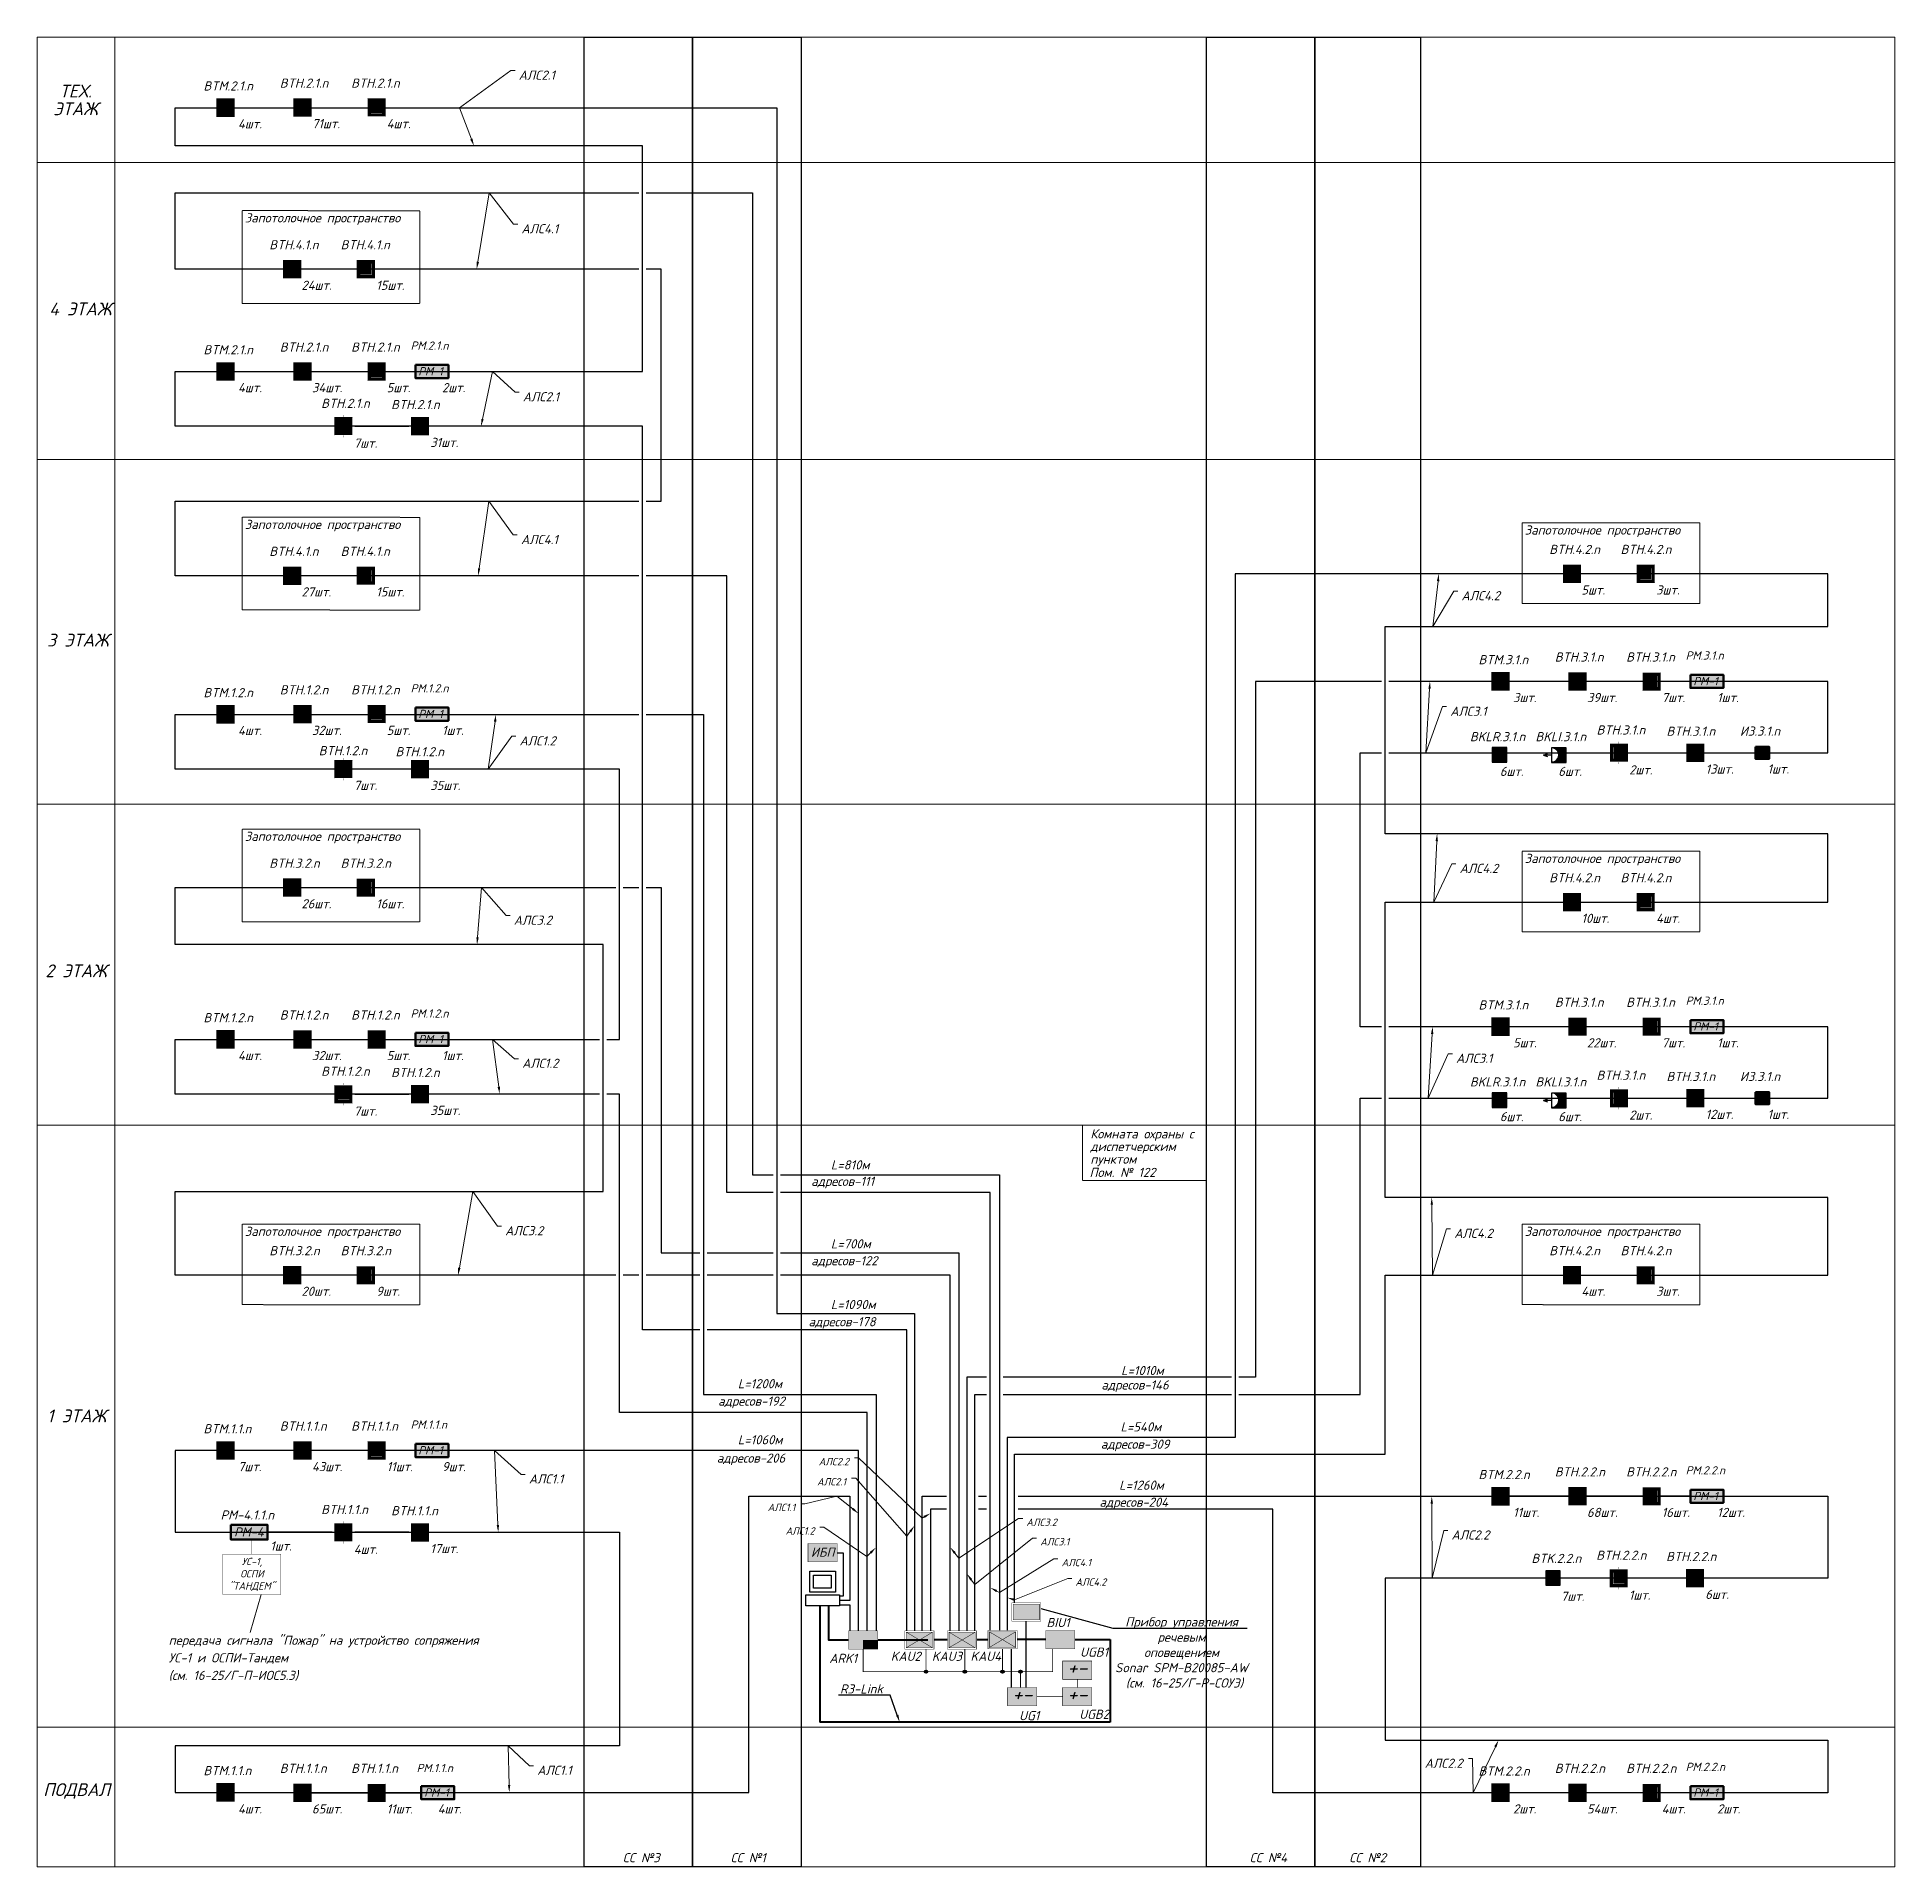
# Model space of a CAD drawing. Header units: millimetres. Extents: x -352922 to 707789, y -273589 to 355472.
# Drawn here: x -57928 to -7217, y -59382 to -9433 of the extents above; entities that cross this region are included whole.
import ezdxf
from ezdxf import colors
from ezdxf.entities.mleader import LeaderData, LeaderLine
from ezdxf.enums import TextEntityAlignment as Align
from ezdxf.math import Vec2, Vec3

# ---------------------------------------------------------------- set-up
doc = ezdxf.new("R2010")
doc.units = ezdxf.units.MM
doc.header["$LTSCALE"] = 0.5
for name, pattern in [('CONTI', [0]), ('DASHED2', [0.375, 0.25, -0.125]), ('GOST2.303 4', [7, 5, -2, 0]), ('GOST2.303 6', [12, 8, -1.5, 1, -1.5])]:
    doc.linetypes.add(name, pattern=pattern)
doc.layers.get('0').update_dxf_attribs({"lineweight": 18})
for name, color, linetype, lineweight in [('! 1 Трасса ПС', 1, 'Continuous', 40), ('! 3 Связь оборудование', 1, 'Continuous', 40), ('! BSN__тонкая  текст - 015', 250, 'Continuous', 15), ('! BSN__тонкая  текст - 02', 250, 'Continuous', 20), ('! ЗКПС НОМЕР 1', 4, 'Continuous', 50), ('! тонкая  текст - 02', 5, 'Continuous', 20), ('13_text', 250, 'Continuous', 15), ('13_АПС_кабели', 1, 'Continuous', 30), ('13_АПС_оборудование', 1, 'Continuous', 30), ('13_АПС_текст', 1, 'Continuous', 30), ('BSN__основная - 06', 1, 'Continuous', 60), ('BSN__тонкая  текст - 02', 5, 'Continuous', 20), ('cc_ПС', 6, 'пс  -V-V-V-V-V-V-V-', 30), ('RC-Приборы_управления_и_блоки_индикации', 1, 'Continuous', 30), ('АР_Штриховка_Стималит', 5, 'Continuous', 0), ('ОХР', 5, 'Continuous', 30), ('СС_АПС_Оборудование', 1, 'Continuous', 25), ('СС_Схема', 7, 'Continuous', 30), ('СС_Трасса_ПС', 1, 'Continuous', 25)]:
    doc.layers.add(name, color=color, linetype=linetype, lineweight=lineweight)
doc.layers.add('! ЗКПС НОМЕР 2', color=7, linetype='Continuous', lineweight=0, true_color=0xf3aae6, transparency=0.5)
doc.layers.add('00_RS485', color=30, linetype='Continuous')
doc.layers.add('1-ПС оборудование', color=1, linetype='Continuous')
doc.styles.add('ISOCPEUR', font='isocpeui.ttf', dxfattribs={"height": 250})
doc.styles.get("Standard").update_dxf_attribs({"font": 'txt.shx'})
doc.linetypes.add('ограждение1', pattern='A,0.25,-0.1,[133,ltypeshp.shx,S=0.1,R=0,X=-0.1,Y=0],-0.1,1', length=1.45)
doc.linetypes.add('Открыто в трубе', pattern='A,2,[1,BDG_GOST,S=1,R=0,X=0,Y=0],-4', length=6)
doc.linetypes.add('пс  -V-V-V-V-V-V-V-', pattern='A,20,-0.2,["V",Standard,S=3,R=0,X=1,Y=-1.5],-5', length=25.2)

msp = doc.modelspace()

# ---------------------------------------------------------------- texts
at = {"layer": '! 3 Связь оборудование', "color": 252, "linetype": 'GOST2.303 4', "ltscale": 0.25, "transparency": 33554559, "insert": (-52062.01232, -51400.10998, -0.25088), "char_height": 200, "width": 2066.3157602, "attachment_point": 5, "line_spacing_factor": 0.6, "style": 'ISOCPEUR', "bg_fill": 3, "box_fill_scale": 1, "bg_fill_color": 256, "bg_fill_transparency": 0}
msp.add_mtext('\\pxsm1;{\\C7;УС-1,\\PОСПИ \\P"ТАНДЕМ"}', dxfattribs=at)
at = {"layer": '! BSN__тонкая  текст - 015', "color": 1, "transparency": 33554559, "style": 'ISOCPEUR'}
for p in [(-31032.86801, -54865.06651, -0.25088), (-29531.2742, -54865.06651, -0.25088)]:
    msp.add_text('+-', height=400, dxfattribs=at).set_placement(p, align=Align.CENTER)
at = {"layer": '! тонкая  текст - 02', "color": 7, "linetype": 'Открыто в трубе', "lineweight": 30, "ltscale": 150, "transparency": 33554559, "width": 3194.0111786, "attachment_point": 3, "rotation": 0.001225273, "line_spacing_factor": 0.82807, "style": 'ISOCPEUR'}
for s, insert, char_height in [('\\pxqc;ТЕХ.\\PЭТАЖ', (-55278.81682, -10730.39627), 350), ('4 ЭТАЖ', (-55891.34373, -16677.75381), 350), ('\\pxql;3 ЭТАЖ', (-54462.39449, -25718.15544), 350), ('\\pxql;2 ЭТАЖ', (-54509.32249, -34746.04513), 350), ('\\pxql;Комната охраны с диспетчерским пунктом', (-25983.00019, -39246.3909, -0.25088), 250), ('Пом. № 122', (-27401.59712, -40298.62188, -0.25088), 250), ('\\pxql;1 ЭТАЖ', (-54462.39449, -46895.90258), 350), ('ПОДВАЛ', (-55936.35585, -57099.27241), 350)]:
    msp.add_mtext(s, dxfattribs=dict(at, insert=insert, char_height=char_height))
at = {"transparency": 33554559, "char_height": 250, "width": 18500, "attachment_point": 7, "style": 'ISOCPEUR'}
for s, insert in [('4шт.', (-52445.59201, -11924.15696, 0)), ('71шт.', (-50426.72287, -11919.39886, 0)), ('4шт.', (-48387.44238, -11919.39886, 0)), ('Запотолочное пространство', (-52259.58525, -14558.46692, 0)), ('24шт.', (-50713.39042, -16331.98941, 0)), ('15шт.', (-48674.10993, -16331.98941, 0)), ('4шт.', (-52445.59201, -19125.48485, 0)), ('34шт.', (-50426.72287, -19125.48485, 0)), ('5шт.', (-48387.44238, -19125.48485, 0)), ('2шт.', (-46876.44533, -19125.48485, 0)), ('7шт.', (-49284.67542, -20641.916, 0.25088)), ('31шт.', (-47198.40696, -20621.95481, 0.25088)), ('Запотолочное пространство', (-52259.58525, -22927.40428, 0)), ('Запотолочное пространство', (-17320.34096, -23080.6567, 0)), ('27шт.', (-50713.39042, -24700.92676, 0)), ('15шт.', (-48674.10993, -24700.92676, 0)), ('5шт.', (-15774.14613, -24648.63148, 0)), ('3шт.', (-13734.86565, -24648.63148, 0)), ('3шт.', (-17639.94004, -27586.2112, 0)), ('39шт.', (-15621.0709, -27586.2112, 0)), ('7шт.', (-13581.79042, -27586.2112, 0)), ('1шт.', (-12070.79337, -27586.2112, 0)), ('4шт.', (-52445.59201, -28486.47004, 0)), ('32шт.', (-50426.72287, -28481.43472, 0)), ('5шт.', (-48387.44238, -28481.43472, 0)), ('1шт.', (-46876.44533, -28481.43472, 0)), ('6шт.', (-17999.35715, -29601.33625, 0.25088)), ('6шт.', (-16404.73407, -29601.33625, 0.25088)), ('2шт.', (-14469.99018, -29558.92453, 0.25088)), ('13шт.', (-12383.72172, -29538.96334, 0.25088)), ('1шт.', (-10695.37344, -29535.93983, 0.25088)), ('7шт.', (-49284.67542, -29983.13682, 0.25088)), ('35шт.', (-47198.40696, -29985.41331, 0.25088)), ('Запотолочное пространство', (-52259.58525, -31441.79176, 0)), ('Запотолочное пространство', (-17320.34096, -32044.30272, 0)), ('26шт.', (-50713.39042, -33215.31424, 0)), ('16шт.', (-48674.10993, -33215.31424, 0)), ('10шт.', (-15774.14613, -33612.27749, 0)), ('4шт.', (-13734.86565, -33612.27749, 0)), ('5шт.', (-17639.94004, -37011.0195, 0)), ('22шт.', (-15621.0709, -37011.0195, 0)), ('7шт.', (-13581.79042, -37011.0195, 0)), ('1шт.', (-12070.79337, -37011.0195, 0)), ('4шт.', (-52445.59201, -37358.88888, 0)), ('32шт.', (-50426.72287, -37358.88888, 0)), ('5шт.', (-48387.44238, -37358.88888, 0)), ('1шт.', (-46876.44533, -37358.88888, 0)), ('7шт.', (-49284.67542, -38875.32004, 0.25088)), ('35шт.', (-47198.40696, -38855.35884, 0.25088)), ('6шт.', (-17999.35715, -39026.14454, 0.25088)), ('6шт.', (-16404.73407, -39026.14454, 0.25088)), ('2шт.', (-14469.99018, -38983.73283, 0.25088)), ('12шт.', (-12383.72172, -38963.77163, 0.25088)), ('1шт.', (-10695.37344, -38963.77163, 0.25088)), ('адресов-111', (-36799.02804, -40860.72806, 0)), ('L=810м', (-36261.45982, -40343.76895, 0)), ('Запотолочное пространство', (-52259.58525, -42225.53222, 0)), ('Запотолочное пространство', (-17320.34096, -42225.53222, 0)), ('L=700м', (-36261.45982, -42499.49511, 0)), ('адресов-122', (-36799.02804, -43028.52243, 0)), ('20шт.', (-50713.39042, -43793.507, 0)), ('9шт.', (-48674.10993, -43793.507, 0)), ('4шт.', (-15774.14613, -43793.507, 0)), ('3шт.', (-13734.86565, -43793.507, 0)), ('L=1090м', (-36261.45982, -44154.78512, 0)), ('адресов-178', (-36870.97846, -44693.16178, 0)), ('L=1200м', (-38801.37137, -46316.95705, 0)), ('адресов-146', (-28876.678, -46419.20811, 0)), ('L=1010м', (-28339.10978, -45957.337, 0)), ('адресов-192', (-39338.93959, -46861.4899, 0)), ('L=1060м', (-38801.37137, -47847.31125, 0)), ('L=540м', (-28354.1997, -47495.76889, 0)), ('адресов-206', (-39374.74254, -48415.90629, 0)), ('адресов-309', (-28891.76792, -48035.73898, 0)), ('7шт.', (-52445.59201, -48580.77337, 0)), ('43шт.', (-50426.72287, -48580.77337, 0)), ('11шт.', (-48387.44238, -48580.77337, 0)), ('9шт.', (-46876.44533, -48580.77337, 0)), ('L=1260м', (-28391.92733, -49087.51063, 0)), ('адресов-204', (-28929.49555, -49619.64187, 0)), ('11шт.', (-17639.94004, -49830.3666, 0)), ('68шт.', (-15621.0709, -49830.3666, 0)), ('16шт.', (-13581.79042, -49830.3666, 0)), ('12шт.', (-12070.79337, -49830.3666, 0)), ('4шт.', (-49284.67542, -50838.08399, 0.25088)), ('17шт.', (-47198.40696, -50818.1228, 0.25088)), ('7шт.', (-16332.89584, -52119.70071, -0.25088)), ('1шт.', (-14479.02346, -52087.67722, 0.25088)), ('6шт.', (-12392.755, -52067.71603, 0.25088)), ('4шт.', (-52445.59201, -57924.39364, 0)), ('65шт.', (-50426.72287, -57924.39364, 0)), ('11шт.', (-48387.44238, -57924.39364, 0)), ('4шт.', (-46993.88661, -57924.39364, 0)), ('2шт.', (-17639.94004, -57924.39364, 0)), ('54шт.', (-15621.0709, -57924.39364, 0)), ('4шт.', (-13581.79042, -57924.39364, 0)), ('2шт.', (-12070.79337, -57924.39364, 0))]:
    msp.add_mtext(s, dxfattribs=dict(at, insert=insert))
at = {"layer": '13_АПС_текст', "transparency": 33554559, "style": 'ISOCPEUR'}
for s, p in [('BTM.2.1.n', (-53387.56979, -10890.20184)), ('BTH.2.1.n', (-51303.74263, -10812.60385, 0)), ('BTH.2.1.n', (-49356.17172, -10812.60385, 0)), ('BTH.4.1.n', (-51590.41018, -15225.1944, 0)), ('BTH.4.1.n', (-49642.83927, -15225.1944, 0)), ('BTM.2.1.n', (-53387.56979, -18091.52973)), ('BTH.2.1.n', (-51303.74263, -18018.68984, 0)), ('BTH.2.1.n', (-49356.17172, -18018.68984, 0)), ('BTH.2.1.n', (-50174.10528, -19554.29806, 0)), ('BTH.2.1.n', (-48265.01779, -19588.1728, 0)), ('BTH.4.2.n', (-16651.1659, -23541.83647, 0)), ('BTH.4.2.n', (-14703.59499, -23541.83647, 0)), ('BTH.4.1.n', (-51590.41018, -23594.13176, 0)), ('BTH.4.1.n', (-49642.83927, -23594.13176, 0)), ('BTM.3.1.n', (-18581.91782, -26552.25608)), ('BTH.3.1.n', (-16498.09066, -26479.4162, 0)), ('BTH.3.1.n', (-14550.51976, -26479.4162, 0)), ('BTM.1.2.n', (-53387.56979, -27452.51492)), ('BTH.1.2.n', (-51303.74263, -27374.63972, 0)), ('BTH.1.2.n', (-49356.17172, -27374.63972, 0)), ('BTH.3.1.n', (-15359.42003, -28471.30659, 0)), ('BTH.3.1.n', (-13450.33254, -28505.18133, 0)), ('ИЗ.3.1.n', (-11445.34897, -28502.15783, 0)), ('BTH.1.2.n', (-50241.50265, -29035.61198, 0)), ('BTH.1.2.n', (-48145.38429, -29064.0202, 0)), ('BKLR.3.1.n', (-18815.26277, -28653.81141, 0)), ('BKLI.3.1.n', (-17026.87108, -28653.81141, 0)), ('BTH.3.2.n', (-51590.41018, -32108.51923, 0)), ('BTH.3.2.n', (-49642.83927, -32108.51923, 0)), ('BTH.4.2.n', (-16651.1659, -32505.48248, 0)), ('BTH.4.2.n', (-14703.59499, -32505.48248, 0)), ('BTH.1.2.n', (-51303.74263, -36252.09388, 0)), ('BTH.1.2.n', (-49356.17172, -36252.09388, 0)), ('BTM.3.1.n', (-18581.91782, -35977.06438)), ('BTH.3.1.n', (-16498.09066, -35904.22449, 0)), ('BTH.3.1.n', (-14550.51976, -35904.22449, 0)), ('BTM.1.2.n', (-53387.56979, -36324.93376)), ('BTH.1.2.n', (-50174.10528, -37787.7021, 0)), ('BTH.1.2.n', (-48265.01779, -37821.57684, 0)), ('BKLR.3.1.n', (-18815.26277, -38078.6197, 0)), ('BKLI.3.1.n', (-17026.87108, -38078.6197, 0)), ('BTH.3.1.n', (-15359.42003, -37896.11489, 0)), ('BTH.3.1.n', (-13450.33254, -37929.98963, 0)), ('ИЗ.3.1.n', (-11445.34897, -37929.98963, 0)), ('BTH.3.2.n', (-51590.41018, -42686.71199, 0)), ('BTH.3.2.n', (-49642.83927, -42686.71199, 0)), ('BTH.4.2.n', (-16651.1659, -42686.71199, 0)), ('BTH.4.2.n', (-14703.59499, -42686.71199, 0)), ('BTM.1.1.n', (-53387.56979, -47546.81825)), ('BTH.1.1.n', (-51303.74263, -47473.97836, 0)), ('BTH.1.1.n', (-49356.17172, -47473.97836, 0)), ('BTM.2.2.n', (-18581.91782, -48796.41147)), ('BTH.2.2.n', (-16498.09066, -48723.57159, 0)), ('BTH.2.2.n', (-14550.51976, -48723.57159, 0)), ('BTH.1.1.n', (-50174.10528, -49750.46605, 0)), ('BTH.1.1.n', (-48265.01779, -49784.34079, 0)), ('BTK.2.2.n', (-17136.74188, -51085.74559, -0.25088)), ('BTH.2.2.n', (-15368.45331, -51000.05928, 0)), ('BTH.2.2.n', (-13459.36582, -51033.93402, 0)), ('BTM.1.1.n', (-53387.56979, -56880.09039)), ('BTH.1.1.n', (-51303.74263, -56817.59863, 0)), ('BTH.1.1.n', (-49356.17172, -56817.59863, 0)), ('BTM.2.2.n', (-18581.91782, -56890.43852)), ('BTH.2.2.n', (-16498.09066, -56817.59863, 0)), ('BTH.2.2.n', (-14550.51976, -56817.59863, 0))]:
    msp.add_text(s, height=250, dxfattribs=at).set_placement(p)
at = {"layer": 'СС_Схема', "ltscale": 100, "transparency": 33554687, "char_height": 250, "attachment_point": 5, "style": 'ISOCPEUR'}
for s, width, insert in [('\\pxt34;СС №3', 2550.2176366, (-41434.96328, -59131.52176)), ('\\pxt34;СС №1', 2550.2176366, (-38517.70139, -59131.52176)), ('\\pxt34;СС №4', 2123.1126264, (-24316.52901, -59130.76613)), ('\\pxt34;СС №2', 2123.1126264, (-21607.16628, -59130.76613))]:
    msp.add_mtext_dynamic_manual_height_columns(s, width=width, gutter_width=6.25, heights=[0], dxfattribs=dict(at, insert=insert))
at = {"layer": 'СС_Трасса_ПС', "lineweight": 5, "transparency": 33554559, "char_height": 250, "width": 439.8349799, "attachment_point": 5, "line_spacing_factor": 0.6, "style": 'ISOCPEUR', "bg_fill": 3, "box_fill_scale": 1, "bg_fill_color": 256, "bg_fill_transparency": 0}
for s, insert in [('\\pxqc;{\\C1;BIU1}', (-30057.57203, -52711.57514)), ('\\pxqc;{\\C1;ARK1}', (-35924.0311, -53689.56575, -0.25088)), ('\\pxqc;{\\C1;UG1}', (-30846.74158, -55253.99433, -0.50175))]:
    msp.add_mtext(s, dxfattribs=dict(at, insert=insert))
at = {"layer": 'СС_Трасса_ПС', "lineweight": 5, "transparency": 33554559, "insert": (-49857.8982, -53687.24805, 0.25088), "char_height": 250, "width": 8959.7115345, "attachment_point": 5, "line_spacing_factor": 0.6, "style": 'ISOCPEUR', "bg_fill": 2}
msp.add_mtext('\\pxsm1.15,ql;{\\C256;\\c0;передача сигнала "Пожар" на устройство сопряжения УС-1 и ОСПИ-Тандем \\P(см. 16-25/Г-П-ИОС5.3)}', dxfattribs=at)

# ---------------------------------------------------------------- blocks, each defined once
blk = doc.blocks.new('ИПР1')
at = {"layer": 'АР_Штриховка_Стималит', "ltscale": 0.01, "true_color": 0xffffff}
h = blk.add_hatch(color=7, dxfattribs=at)
h.dxf.hatch_style = 1
h.paths.add_polyline_path([(-11645.55, -30228.88), (-11645.55, -30233.84), (-11640.59, -30233.84), (-11640.59, -30228.88)])
at = {"layer": 'BSN__основная - 06', "ltscale": 100, "const_width": 0.1}
blk.add_lwpolyline([(-11645.55, -30228.88), (-11640.59, -30228.88), (-11640.59, -30233.84), (-11645.55, -30233.84)], close=True, dxfattribs=at)
for points in [[(-11644.86, -30229.41), (-11644.81, -30229.56), (-11644.79, -30229.62), (-11644.77, -30229.68), (-11644.75, -30229.72), (-11644.73, -30229.76), (-11644.69, -30229.83), (-11644.65, -30229.9), (-11644.6, -30229.98), (-11644.55, -30230.04), (-11644.51, -30230.1), (-11644.43, -30230.19), (-11644.38, -30230.24), (-11644.32, -30230.3), (-11644.21, -30230.4), (-11644.11, -30230.47), (-11644.01, -30230.53), (-11643.91, -30230.59), (-11643.81, -30230.64), (-11643.71, -30230.68), (-11643.59, -30230.72), (-11643.46, -30230.76), (-11643.35, -30230.78), (-11643.23, -30230.8), (-11642.98, -30230.81), (-11642.75, -30230.79), (-11642.55, -30230.75), (-11642.29, -30230.66), (-11642.04, -30230.54), (-11641.8, -30230.36), (-11641.6, -30230.17), (-11641.46, -30229.97), (-11641.33, -30229.77), (-11641.23, -30229.54), (-11641.19, -30229.41)], [(-11642.97, -30230.82), (-11642.97, -30233.29)]]:
    blk.add_lwpolyline(points, dxfattribs=at)
blk = doc.blocks.new('748')
at = {"layer": 'АР_Штриховка_Стималит', "true_color": 0xffffff}
h = blk.add_hatch(color=7, dxfattribs=at)
h.dxf.hatch_style = 1
h.paths.add_polyline_path([(1611.52, -5339.8), (1606.65, -5339.8), (1606.65, -5344.67), (1611.52, -5344.67)])
h.paths.add_polyline_path([(1610.64, -5340.73), (1610.64, -5343.79), (1607.58, -5343.79), (1607.58, -5340.73)], flags=16)
h = blk.add_hatch(color=7, dxfattribs=at)
h.dxf.hatch_style = 1
h.paths.add_polyline_path([(1607.58, -5340.72), (1607.58, -5343.75), (1610.59, -5343.75), (1610.59, -5340.72)])
at = {"color": 1, "lineweight": 5, "ltscale": 100, "elevation": 0}
for points, const_width in [([(1606.61, -5344.7), (1611.55, -5344.7), (1611.55, -5339.77), (1606.61, -5339.77)], 0.03), ([(1607.58, -5343.75), (1610.59, -5343.75), (1610.59, -5340.72), (1607.58, -5340.72)], 0.01)]:
    blk.add_lwpolyline(points, close=True, dxfattribs=dict(at, const_width=const_width))
at = {"color": 1, "lineweight": 5, "ltscale": 100, "const_width": 0.03, "elevation": 0}
blk.add_lwpolyline([(1609.64, -5341.14), (1608.51, -5341.74), (1609.66, -5342.73), (1608.55, -5343.32)], dxfattribs=at)
blk = doc.blocks.new('101')
at = {"layer": '! ЗКПС НОМЕР 2', "true_color": 0xffffff, "transparency": 33554687}
h = blk.add_hatch(color=7, dxfattribs=at)
h.dxf.hatch_style = 1
h.paths.add_polyline_path([(-12942.01, -22141.87), (-12946.97, -22141.87), (-12946.97, -22146.83), (-12942.01, -22146.83)])
at = {"layer": 'BSN__основная - 06', "color": 1, "lineweight": 30, "ltscale": 100, "const_width": 0.03, "elevation": 0}
blk.add_lwpolyline([(-12946.97, -22141.87), (-12942.01, -22141.87), (-12942.01, -22146.83), (-12946.97, -22146.83)], close=True, dxfattribs=at)
at = {"layer": 'BSN__основная - 06', "color": 1, "lineweight": 30, "ltscale": 100, "const_width": 0.07, "elevation": 0}
blk.add_lwpolyline([(-12943.94, -22142.7), (-12945.04, -22143.87), (-12943.94, -22144.83), (-12945.03, -22145.93)], dxfattribs=at)
blk = doc.blocks.new('746')
at = {"layer": '! ЗКПС НОМЕР 1', "true_color": 0x78b1e2}
h = blk.add_hatch(color=143, dxfattribs=at)
h.dxf.hatch_style = 1
h.paths.add_polyline_path([(846.51, -5270.35), (846.51, -5275.23), (851.38, -5275.23), (851.38, -5270.35)])
h.paths.add_polyline_path([(850.5, -5271.29), (850.5, -5274.35), (847.45, -5274.35), (847.45, -5271.29)], flags=16)
at = {"layer": 'АР_Штриховка_Стималит', "true_color": 0xffffff}
h = blk.add_hatch(color=7, dxfattribs=at)
h.dxf.hatch_style = 1
h.paths.add_polyline_path([(847.47, -5271.31), (847.47, -5274.33), (850.49, -5274.33), (850.49, -5271.31)])
at = {"layer": '! BSN__тонкая  текст - 015', "color": 1, "lineweight": 30, "ltscale": 100, "const_width": 0.05}
for points in [[(846.45, -5272.77), (845.87, -5272.77)], [(848.93, -5269.74), (848.93, -5270.31)], [(852.01, -5272.77), (851.43, -5272.77)], [(848.93, -5275.28), (848.93, -5275.85)]]:
    blk.add_lwpolyline(points, dxfattribs=at)
at = {"color": 1, "lineweight": 5, "ltscale": 100, "elevation": 0}
for points, const_width in [([(846.48, -5275.26), (851.41, -5275.26), (851.41, -5270.32), (846.48, -5270.32)], 0.03), ([(847.47, -5274.33), (850.49, -5274.33), (850.49, -5271.31), (847.47, -5271.31)], 0.01)]:
    blk.add_lwpolyline(points, close=True, dxfattribs=dict(at, const_width=const_width))
at = {"color": 1, "lineweight": 5, "ltscale": 100, "const_width": 0.03, "elevation": 0}
blk.add_lwpolyline([(849.48, -5271.68), (848.35, -5272.29), (849.5, -5273.27), (848.39, -5273.87)], dxfattribs=at)
blk = doc.blocks.new('102')
at = {"layer": '! ЗКПС НОМЕР 1', "true_color": 0x78b1e2}
h = blk.add_hatch(color=143, dxfattribs=at)
h.dxf.hatch_style = 1
h.paths.add_polyline_path([(1716.11, -5163.04), (1711.15, -5163.04), (1711.15, -5168), (1716.11, -5168)])
at = {"layer": '! BSN__тонкая  текст - 015', "color": 1, "lineweight": 30, "ltscale": 100, "const_width": 0.05}
for points in [[(1711.15, -5165.49), (1710.57, -5165.49)], [(1713.63, -5162.45), (1713.63, -5163.03)], [(1716.71, -5165.49), (1716.13, -5165.49)], [(1713.63, -5168.01), (1713.63, -5168.59)]]:
    blk.add_lwpolyline(points, dxfattribs=at)
at = {"layer": '! BSN__тонкая  текст - 015', "color": 1, "lineweight": 30, "ltscale": 100, "const_width": 0.03, "elevation": 0}
blk.add_lwpolyline([(1711.15, -5163.04), (1716.11, -5163.04), (1716.11, -5168), (1711.15, -5168)], close=True, dxfattribs=at)
at = {"color": 1, "lineweight": 5, "ltscale": 100, "const_width": 0.03, "elevation": 0}
blk.add_lwpolyline([(1714.18, -5164.4), (1713.05, -5165), (1714.2, -5165.99), (1713.09, -5166.59)], dxfattribs=at)
blk = doc.blocks.new('*U29')
at = {"linetype": 'Continuous', "lineweight": 20, "true_color": 0xffffff, "transparency": 33554559}
h = blk.add_hatch(color=7, dxfattribs=at)
h.dxf.hatch_style = 1
h.paths.add_polyline_path([(-218, 521), (-218, -276), (1786, -276), (1786, 521)])
h.paths.add_polyline_path([(-1570, -1070), (1673, -1070), (1673, -565), (-1570, -565)], flags=9)
at = {"color": 1, "lineweight": 50, "transparency": 33554559}
blk.add_lwpolyline([(-218, 521), (1786, 521), (1786, -276), (-218, -276)], close=True, dxfattribs=at)
at = {"color": 1, "transparency": 33554559, "insert": (-42, 390), "char_height": 500, "attachment_point": 1, "style": 'ISOCPEUR'}
blk.add_mtext_dynamic_manual_height_columns('РМ-1', width=896.24, gutter_width=1500, heights=[0], dxfattribs=at)
at = {"transparency": 33554559, "style": 'ISOCPEUR'}
blk.add_attdef('НУМЕРАЦИЯ', (-505, 1371), '', height=500, dxfattribs=at)
at = {"color": 5, "transparency": 33554559, "style": 'ISOCPEUR'}
blk.add_attdef('ПОМ.', text='', height=200, dxfattribs=at).set_placement((-37, 473), align=Align.RIGHT)
at = {"transparency": 33554559, "style": 'ISOCPEUR', "flags": 1}
blk.add_attdef('НОМ', (1222, 570), '', height=250, dxfattribs=at)
at = {"color": 6, "lineweight": 20, "transparency": 33554559, "style": 'ISOCPEUR', "flags": 1}
for tag, p in [('ПОМЕЩЕНИЕ', (1645, -43)), ('ИД', (2550, -400))]:
    blk.add_attdef(tag, p, '', height=250, dxfattribs=at)
at = {"color": 6, "lineweight": 40, "transparency": 33554559, "style": 'ISOCPEUR'}
blk.add_attdef('СЛУЖЕБНЫЙОТКР', (-997, -747), '', height=220, dxfattribs=at)
at = {"color": 2, "linetype": 'Continuous', "lineweight": 30, "transparency": 33554559, "style": 'ISOCPEUR', "flags": 1}
blk.add_attdef('ID', (2010, -411), '', height=250, dxfattribs=at)
blk = doc.blocks.new('*U28')
at = {"linetype": 'Continuous', "lineweight": 20, "true_color": 0xffffff, "transparency": 33554559}
h = blk.add_hatch(color=7, dxfattribs=at)
h.dxf.hatch_style = 1
h.paths.add_polyline_path([(-218, 521), (-218, -276), (1786, -276), (1786, 521)])
h.paths.add_polyline_path([(-1570, -1070), (1673, -1070), (1673, -565), (-1570, -565)], flags=9)
at = {"color": 1, "lineweight": 50, "transparency": 33554559}
blk.add_lwpolyline([(-218, 521), (1786, 521), (1786, -276), (-218, -276)], close=True, dxfattribs=at)
at = {"color": 1, "transparency": 33554559, "insert": (-42, 390), "char_height": 500, "attachment_point": 1, "style": 'ISOCPEUR'}
blk.add_mtext_dynamic_manual_height_columns('РМ-1', width=896.24, gutter_width=1500, heights=[0], dxfattribs=at)
at = {"transparency": 33554559, "style": 'ISOCPEUR'}
blk.add_attdef('НУМЕРАЦИЯ', (-505, 1445), '', height=500, dxfattribs=at)
at = {"color": 5, "transparency": 33554559, "style": 'ISOCPEUR'}
blk.add_attdef('ПОМ.', text='', height=200, dxfattribs=at).set_placement((-37, 473), align=Align.RIGHT)
at = {"transparency": 33554559, "style": 'ISOCPEUR', "flags": 1}
blk.add_attdef('НОМ', (1222, 570), '', height=250, dxfattribs=at)
at = {"color": 6, "lineweight": 20, "transparency": 33554559, "style": 'ISOCPEUR', "flags": 1}
for tag, p in [('ПОМЕЩЕНИЕ', (1645, -43)), ('ИД', (2550, -400))]:
    blk.add_attdef(tag, p, '', height=250, dxfattribs=at)
at = {"color": 6, "lineweight": 40, "transparency": 33554559, "style": 'ISOCPEUR'}
blk.add_attdef('СЛУЖЕБНЫЙОТКР', (-997, -747), '', height=220, dxfattribs=at)
at = {"color": 2, "linetype": 'Continuous', "lineweight": 30, "transparency": 33554559, "style": 'ISOCPEUR', "flags": 1}
blk.add_attdef('ID', (2010, -411), '', height=250, dxfattribs=at)
blk = doc.blocks.new('*U25')
at = {"linetype": 'Continuous', "lineweight": 20, "true_color": 0xffffff, "transparency": 33554559}
h = blk.add_hatch(color=7, dxfattribs=at)
h.dxf.hatch_style = 1
h.paths.add_polyline_path([(-218, 521), (-218, -276), (1786, -276), (1786, 521)])
h.paths.add_polyline_path([(-1570, -1070), (1673, -1070), (1673, -565), (-1570, -565)], flags=9)
at = {"color": 1, "lineweight": 50, "transparency": 33554559}
blk.add_lwpolyline([(-218, 521), (1786, 521), (1786, -276), (-218, -276)], close=True, dxfattribs=at)
at = {"color": 1, "transparency": 33554559, "insert": (-42, 390), "char_height": 500, "attachment_point": 1, "style": 'ISOCPEUR'}
blk.add_mtext_dynamic_manual_height_columns('РМ-1', width=896.24, gutter_width=1500, heights=[0], dxfattribs=at)
at = {"transparency": 33554559, "style": 'ISOCPEUR'}
blk.add_attdef('НУМЕРАЦИЯ', (-505, 1445), '', height=500, dxfattribs=at)
at = {"color": 5, "transparency": 33554559, "style": 'ISOCPEUR'}
blk.add_attdef('ПОМ.', text='', height=200, dxfattribs=at).set_placement((-37, 473), align=Align.RIGHT)
at = {"transparency": 33554559, "style": 'ISOCPEUR', "flags": 1}
blk.add_attdef('НОМ', (1222, 570), '', height=250, dxfattribs=at)
at = {"color": 6, "lineweight": 20, "transparency": 33554559, "style": 'ISOCPEUR', "flags": 1}
for tag, p in [('ПОМЕЩЕНИЕ', (1645, -43)), ('ИД', (2550, -400))]:
    blk.add_attdef(tag, p, '', height=250, dxfattribs=at)
at = {"color": 6, "lineweight": 40, "transparency": 33554559, "style": 'ISOCPEUR'}
blk.add_attdef('СЛУЖЕБНЫЙОТКР', (-997, -747), '', height=220, dxfattribs=at)
at = {"color": 2, "linetype": 'Continuous', "lineweight": 30, "transparency": 33554559, "style": 'ISOCPEUR', "flags": 1}
blk.add_attdef('ID', (2010, -411), '', height=250, dxfattribs=at)
blk = doc.blocks.new('*U26')
at = {"linetype": 'Continuous', "lineweight": 20, "true_color": 0xffffff, "transparency": 33554559}
h = blk.add_hatch(color=7, dxfattribs=at)
h.dxf.hatch_style = 1
h.paths.add_polyline_path([(-218, 521), (-218, -276), (1786, -276), (1786, 521)])
h.paths.add_polyline_path([(-1570, -1070), (1673, -1070), (1673, -565), (-1570, -565)], flags=9)
at = {"color": 1, "lineweight": 50, "transparency": 33554559}
blk.add_lwpolyline([(-218, 521), (1786, 521), (1786, -276), (-218, -276)], close=True, dxfattribs=at)
at = {"color": 1, "transparency": 33554559, "insert": (-42, 390), "char_height": 500, "attachment_point": 1, "style": 'ISOCPEUR'}
blk.add_mtext_dynamic_manual_height_columns('РМ-1', width=896.24, gutter_width=1500, heights=[0], dxfattribs=at)
at = {"transparency": 33554559, "style": 'ISOCPEUR'}
blk.add_attdef('НУМЕРАЦИЯ', (-505, 1445), '', height=500, dxfattribs=at)
at = {"color": 5, "transparency": 33554559, "style": 'ISOCPEUR'}
blk.add_attdef('ПОМ.', text='', height=200, dxfattribs=at).set_placement((-37, 473), align=Align.RIGHT)
at = {"transparency": 33554559, "style": 'ISOCPEUR', "flags": 1}
blk.add_attdef('НОМ', (1222, 570), '', height=250, dxfattribs=at)
at = {"color": 6, "lineweight": 20, "transparency": 33554559, "style": 'ISOCPEUR', "flags": 1}
for tag, p in [('ПОМЕЩЕНИЕ', (1645, -43)), ('ИД', (2550, -400))]:
    blk.add_attdef(tag, p, '', height=250, dxfattribs=at)
at = {"color": 6, "lineweight": 40, "transparency": 33554559, "style": 'ISOCPEUR'}
blk.add_attdef('СЛУЖЕБНЫЙОТКР', (-997, -747), '', height=220, dxfattribs=at)
at = {"color": 2, "linetype": 'Continuous', "lineweight": 30, "transparency": 33554559, "style": 'ISOCPEUR', "flags": 1}
blk.add_attdef('ID', (2010, -411), '', height=250, dxfattribs=at)
blk = doc.blocks.new('*U24')
at = {"linetype": 'Continuous', "lineweight": 20, "true_color": 0xffffff, "transparency": 33554559}
h = blk.add_hatch(color=7, dxfattribs=at)
h.dxf.hatch_style = 1
h.paths.add_polyline_path([(-276, 640), (-276, -157), (1729, -157), (1729, 640)])
h.paths.add_polyline_path([(-1628, -951), (1615, -951), (1615, -446), (-1628, -446)], flags=9)
at = {"color": 1, "lineweight": 50, "transparency": 33554559}
blk.add_lwpolyline([(-276, 640), (1729, 640), (1729, -157), (-276, -157)], close=True, dxfattribs=at)
at = {"color": 1, "transparency": 33554559, "insert": (-100, 509), "char_height": 500, "attachment_point": 1, "style": 'ISOCPEUR'}
blk.add_mtext_dynamic_manual_height_columns('РМ-4', width=896.24, gutter_width=1500, heights=[0], dxfattribs=at)
at = {"transparency": 33554559, "style": 'ISOCPEUR'}
blk.add_attdef('НУМЕРАЦИЯ', (-837, 937), '', height=500, dxfattribs=at)
at = {"color": 5, "transparency": 33554559, "style": 'ISOCPEUR'}
blk.add_attdef('ПОМ.', text='', height=200, dxfattribs=at).set_placement((-37, 473), align=Align.RIGHT)
at = {"transparency": 33554559, "style": 'ISOCPEUR', "flags": 1}
blk.add_attdef('НОМ', (1222, 570), '', height=250, dxfattribs=at)
at = {"color": 6, "lineweight": 20, "transparency": 33554559, "style": 'ISOCPEUR', "flags": 1}
for tag, p in [('ПОМЕЩЕНИЕ', (1645, -43)), ('ИД', (2550, -400))]:
    blk.add_attdef(tag, p, '', height=250, dxfattribs=at)
at = {"color": 6, "lineweight": 40, "transparency": 33554559, "style": 'ISOCPEUR'}
blk.add_attdef('СЛУЖЕБНЫЙОТКР', (-997, -747), '', height=220, dxfattribs=at)
at = {"color": 2, "linetype": 'Continuous', "lineweight": 30, "transparency": 33554559, "style": 'ISOCPEUR', "flags": 1}
blk.add_attdef('ID', (2010, -411), '', height=250, dxfattribs=at)
blk = doc.blocks.new('MDL')
at = {"layer": 'АР_Штриховка_Стималит', "true_color": 0xe3e3e3}
h = blk.add_hatch(color=254, dxfattribs=at)
h.dxf.hatch_style = 1
h.paths.add_polyline_path([(137700.78, 401152.64), (137700.78, 401148.37), (137704.36, 401150.51)])
h.paths.add_polyline_path([(137707.94, 401152.64), (137700.78, 401152.64), (137704.36, 401150.51)])
h.paths.add_polyline_path([(137707.94, 401152.64), (137704.36, 401150.51), (137707.94, 401148.37)])
h.paths.add_polyline_path([(137704.36, 401150.51), (137700.78, 401148.37), (137707.94, 401148.37)])
at = {"layer": '1-ПС оборудование', "color": 1, "ltscale": 100, "const_width": 0.125, "elevation": 0}
for points in [[(137708.34, 401153.02), (137700.4, 401153.02), (137700.4, 401148), (137708.34, 401148)], [(137707.94, 401152.64), (137700.78, 401152.64), (137700.78, 401148.37), (137707.94, 401148.37)]]:
    blk.add_lwpolyline(points, close=True, dxfattribs=at)
for points in [[(137707.94, 401152.64), (137700.78, 401148.37)], [(137700.78, 401152.64), (137707.94, 401148.37)]]:
    blk.add_lwpolyline(points, dxfattribs=at)
blk = doc.blocks.new('БП1')
at = {"ltscale": 0.01, "true_color": 0xe3e3e3}
h = blk.add_hatch(color=254, dxfattribs=at)
h.dxf.hatch_style = 1
h.paths.add_polyline_path([(-11668.5, -30194.51), (-11668.5, -30189.49), (-11676.44, -30189.49), (-11676.44, -30194.51)])
at = {"layer": '! тонкая  текст - 02', "color": 1, "ltscale": 100, "const_width": 0.125, "elevation": 0}
blk.add_lwpolyline([(-11676.44, -30189.49), (-11668.5, -30189.49), (-11668.5, -30194.51), (-11676.44, -30194.51)], close=True, dxfattribs=at)
at = {"layer": '! BSN__тонкая  текст - 015', "color": 1, "style": 'ISOCPEUR'}
blk.add_text('ИБП', height=2.5, dxfattribs=at).set_placement((-11672.43, -30193.11), align=Align.CENTER)
blk = doc.blocks.new('194')
h = blk.add_hatch(color=1)
h.dxf.hatch_style = 1
h.paths.add_polyline_path([(1511.75, -5347.31), (1519.69, -5347.31), (1519.69, -5342.3)])
at = {"ltscale": 0.01, "true_color": 0xe3e3e3}
h = blk.add_hatch(color=254, dxfattribs=at)
h.dxf.hatch_style = 1
h.paths.add_polyline_path([(1519.69, -5342.3), (1511.75, -5342.3), (1511.75, -5347.31), (1519.69, -5347.31)])
at = {"layer": '! тонкая  текст - 02', "color": 1, "ltscale": 100, "const_width": 0.1}
blk.add_lwpolyline([(1511.75, -5342.3), (1519.69, -5342.3), (1519.69, -5347.31), (1511.75, -5347.31)], close=True, dxfattribs=at)
blk = doc.blocks.new('195')
at = {"ltscale": 0.01, "true_color": 0xe3e3e3}
h = blk.add_hatch(color=254, dxfattribs=at)
h.dxf.hatch_style = 1
h.paths.add_polyline_path([(-14318.13, -22148.17), (-14318.13, -22153.17), (-14310.06, -22153.17), (-14310.06, -22148.17)])
at = {"layer": 'RC-Приборы_управления_и_блоки_индикации'}
h = blk.add_hatch(color=256, dxfattribs=at)
h.dxf.hatch_style = 1
h.paths.add_polyline_path([(-14314.1, -22153.16), (-14314.1, -22150.66), (-14310.08, -22150.66), (-14310.08, -22153.16)])
at = {"layer": 'RC-Приборы_управления_и_блоки_индикации', "const_width": 0.1}
blk.add_lwpolyline([(-14310.06, -22153.17), (-14318.13, -22153.17), (-14318.13, -22148.17), (-14310.06, -22148.17)], close=True, dxfattribs=at)
blk = doc.blocks.new('АРМ СВН')
at = {"layer": 'ОХР', "color": 0, "lineweight": 30}
for points in [[(95408, 95807), (96806, 95807), (96806, 94673), (95408, 94673)], [(95618, 95588), (96582, 95588), (96582, 94891), (95618, 94891)], [(95188, 94515), (97030, 94515), (97030, 93920), (95188, 93920)]]:
    blk.add_lwpolyline(points, close=True, dxfattribs=at)
blk = doc.blocks.new('ФОН')
at = {"color": 1, "linetype": 'Continuous', "lineweight": 30, "transparency": 33554559}
blk.add_lwpolyline([(68.61, 234.4), (73.74, 234.4), (73.74, 239.52), (68.61, 239.52)], close=True, dxfattribs=at)
blk = doc.blocks.new('Т1')
at = {"linetype": 'Continuous', "lineweight": 20, "true_color": 0xffffff}
h = blk.add_hatch(color=7, dxfattribs=at)
h.dxf.hatch_style = 1
h.paths.add_polyline_path([(73.74, 239.52), (68.61, 239.52), (68.61, 234.4), (73.74, 234.4)])
h = blk.add_hatch(color=7, dxfattribs=at)
h.dxf.hatch_style = 1
h.paths.add_polyline_path([(71.89, 235.72, 1), (70.6, 235.72, 1)])
at = {"color": 1, "linetype": 'Continuous', "lineweight": 40}
blk.add_line((71.24, 236.36), (71.24, 238.88), dxfattribs=at)
blk.add_circle((71.24, 235.72), 0.641, dxfattribs=at)
blk.add_blockref('ФОН', (0, 0))
blk = doc.blocks.new('*U21')
at = {"transparency": 33554559, "xscale": 200.0000001479999, "yscale": 200.0000001479999, "zscale": 200.0000001479999}
blk.add_blockref('Т1', (-13741, -47294), dxfattribs=at)
at = {"transparency": 33554559, "style": 'ISOCPEUR', "flags": 1}
blk.add_attdef('НОМ', (1222, 570), '', height=250, dxfattribs=at)
at = {"transparency": 33554559, "style": 'ISOCPEUR'}
blk.add_attdef('НУМЕРАЦИЯ', (1297, -44), '', height=500, dxfattribs=at)
at = {"color": 6, "lineweight": 20, "transparency": 33554559, "style": 'ISOCPEUR', "flags": 1}
for tag, p in [('ПОМЕЩЕНИЕ', (1645, -43)), ('ИД', (2550, -400))]:
    blk.add_attdef(tag, p, '', height=250, dxfattribs=at)
at = {"color": 2, "linetype": 'Continuous', "lineweight": 30, "transparency": 33554559, "style": 'ISOCPEUR', "flags": 1}
blk.add_attdef('ID', (2010, -411), '', height=250, dxfattribs=at)
blk = doc.blocks.new('мчсяячмафыв')
h = blk.add_hatch(color=1)
h.dxf.hatch_style = 1
h.paths.add_polyline_path([(0.56, -0.76), (0.56, -0.59), (-4.57, -0.59), (-4.57, -5.72), (0.37, -5.72, -1)])
at = {"color": 1}
for points in [[(0.56, -3.16), (3.39, -3.16)], [(3.39, -3.16), (1.91, -2.63)], [(3.39, -3.16), (1.91, -3.68)]]:
    blk.add_lwpolyline(points, dxfattribs=at)
blk.add_arc((0.46, -3.24), 2.48, 87.82906, 272.17094, dxfattribs=at)
blk.add_blockref('ФОН', (-73.19, -240.12))
blk = doc.blocks.new('A$C9eb36a08')
h = blk.add_hatch(color=1)
h.dxf.hatch_style = 1
edge = h.paths.add_edge_path()
edge.add_line((201, 206), (-199, 206))
edge.add_line((-199, 206), (-199, -193))
edge.add_line((-199, -193), (201, -193))
edge.add_arc((199, 7), 200, 89.6654, 270.3346, ccw=False)
at = {"color": 1}
blk.add_arc((200, 7), 200, 89.6992, 270.3008, dxfattribs=at)
at = {"xscale": 77.8752, "yscale": 77.8752, "zscale": 77.8752}
blk.add_blockref('ФОН', (-5542, -18447), dxfattribs=at)
blk = doc.blocks.new('*U27')
at = {"linetype": 'Continuous', "lineweight": 20, "true_color": 0xffffff, "transparency": 33554559}
h = blk.add_hatch(color=7, dxfattribs=at)
h.dxf.hatch_style = 1
h.paths.add_polyline_path([(0, -599), (979, -599), (979, 237), (0, 237)])
at = {"color": 1, "lineweight": 50, "transparency": 33554559}
blk.add_lwpolyline([(0, 237), (979, 237), (979, -599), (0, -599)], close=True, dxfattribs=at)
at = {"color": 1, "transparency": 33554559, "insert": (227, -14), "char_height": 350, "attachment_point": 1, "style": 'ISOCPEUR'}
blk.add_mtext_dynamic_manual_height_columns('ИЗ', width=896.24, gutter_width=1500, heights=[0], dxfattribs=at)
at = {"color": 5, "transparency": 33554559, "style": 'ISOCPEUR'}
blk.add_attdef('ПОМ.', text='', height=200, dxfattribs=at).set_placement((-37, 473), align=Align.RIGHT)
at = {"transparency": 33554559, "style": 'ISOCPEUR', "flags": 1}
blk.add_attdef('НОМ', (1222, 570), '', height=250, dxfattribs=at)
at = {"transparency": 33554559, "style": 'ISOCPEUR'}
blk.add_attdef('НУМЕРАЦИЯ', (1345, -20), '', height=500, dxfattribs=at)
at = {"color": 6, "lineweight": 20, "transparency": 33554559, "style": 'ISOCPEUR', "flags": 1}
for tag, p in [('ПОМЕЩЕНИЕ', (1645, -43)), ('ИД', (2550, -400))]:
    blk.add_attdef(tag, p, '', height=250, dxfattribs=at)
at = {"color": 6, "lineweight": 40, "transparency": 33554559, "style": 'ISOCPEUR'}
blk.add_attdef('СЛУЖЕБНЫЙОТКР', (-997, -747), '', height=220, dxfattribs=at)
at = {"color": 2, "linetype": 'Continuous', "lineweight": 30, "transparency": 33554559, "style": 'ISOCPEUR', "flags": 1}
blk.add_attdef('ID', (2010, -411), '', height=250, dxfattribs=at)

# ---------------------------------------------------------------- linework, layer by layer
at = {"layer": '! 1 Трасса ПС', "color": 84, "transparency": 33554559, "const_width": 20}
for points in [[(-31084.49919, -54487.05918), (-31084.49919, -54053.93665)], [(-29535.12015, -54263.31789), (-29535.12015, -54487.05918)], [(-29932.0958, -54737.78749), (-30639.73832, -54737.78749)]]:
    msp.add_lwpolyline(points, dxfattribs=at)
at = {"layer": '! 1 Трасса ПС', "color": 84, "transparency": 33554559}
for centre in [(-33663.75098, -54053.93665), (-32603.25935, -54053.93665), (-31575.16429, -54053.93665), (-31084.49919, -54053.93665)]:
    msp.add_circle(centre, 35.16882, dxfattribs=at)
at = {"layer": '! BSN__тонкая  текст - 02', "color": 7, "linetype": 'GOST2.303 6', "lineweight": 9, "ltscale": 0.333333, "transparency": 33554559}
for points in [[(-47482.95609, -14173.05779), (-52331.43746, -14167.82979), (-52331.43746, -16699.58252), (-47482.95609, -16704.81052)], [(-47482.95609, -22541.99515), (-52331.43746, -22536.76715), (-52331.43746, -25068.51987), (-47482.95609, -25073.74787)], [(-12543.71181, -22695.24757), (-17392.19317, -22690.01957), (-17392.19317, -24889.20685), (-12543.71181, -24894.43485)], [(-47482.95609, -31056.38263), (-52331.43746, -31051.15463), (-52331.43746, -33582.90735), (-47482.95609, -33588.13535)], [(-12543.71181, -31658.89358), (-17392.19317, -31653.66558), (-17392.19317, -33852.85286), (-12543.71181, -33858.08086)], [(-29389.46357, -39135.35462), (-26006.07542, -39135.35462), (-26006.07542, -40643.01262), (-29389.46357, -40643.01262)], [(-47482.95609, -41840.12309), (-52331.43746, -41834.89509), (-52331.43746, -44034.08237), (-47482.95609, -44039.31037)], [(-12543.71181, -41840.12309), (-17392.19317, -41834.89509), (-17392.19317, -44034.08237), (-12543.71181, -44039.31037)]]:
    msp.add_lwpolyline(points, close=True, dxfattribs=at)
at = {"color": 1, "lineweight": 30, "transparency": 33554559}
for points in [[(-49257.2668, -20052.43713), (-47782.93137, -20052.43713)], [(-49257.2668, -38285.84117), (-47782.93137, -38285.84117)], [(-16124.21441, -49265.01067), (-17733.18147, -49265.01067)], [(-14107.22461, -49265.01067), (-15628.26836, -49265.01067)], [(-12797.8576, -49265.01067), (-13613.53599, -49265.01067)], [(-49870.32855, -50248.60513), (-51638.0066, -50248.60513)], [(-47782.93137, -50248.60513), (-49257.2668, -50248.60513)], [(-12977.27941, -51498.19836), (-14451.61484, -51498.19836)], [(-52538.83343, -57348.27098), (-50929.86638, -57348.27098)], [(-50433.92032, -57359.03772), (-48912.87658, -57359.03772)], [(-48419.18796, -57359.03772), (-47441.78434, -57359.03772)], [(-16124.21441, -57359.03772), (-17733.18147, -57359.03772)], [(-14107.22461, -57359.03772), (-15628.26836, -57359.03772)], [(-12797.8576, -57359.03772), (-13613.53599, -57359.03772)]]:
    msp.add_lwpolyline(points, dxfattribs=at)
at = {"layer": '00_RS485', "linetype": 'ограждение1', "lineweight": 40, "ltscale": 7, "transparency": 33554559}
msp.add_line((-28641.02453, -53178.88251), (-28641.02453, -55428.25018), dxfattribs=at)
for points in [[(-36561.21396, -52256.75486), (-36561.21396, -55428.25018)], [(-36324.46132, -52256.75486), (-36324.46132, -53186.91505), (-35782.55364, -53186.91505)], [(-34976.09125, -53187.64335), (-33611.97249, -53187.64335)], [(-33446.96854, -53178.88251), (-33075.19547, -53178.88251)], [(-32281.24418, -53178.88251), (-31972.13993, -53178.88251)], [(-30395.41303, -53172.64221), (-31178.18864, -53172.64221)], [(-29601.46174, -53178.88251), (-28641.02453, -53178.88251)]]:
    msp.add_lwpolyline(points, dxfattribs=at)
at = {"layer": '13_АПС_кабели', "transparency": 33554687}
for points in [[(-41506.43797, -15766.63349), (-54160.61548, -15766.63349), (-54160.61548, -13681.95121), (-41506.43797, -13681.95121)], [(-41306.43797, -13681.95121), (-38401.24744, -13681.95121), (-38401.24744, -40487.25506), (-37837.4706, -40487.25506)], [(-41306.43797, -22100.03443), (-40897.81676, -22100.03443), (-40897.81676, -15766.63349), (-41306.43797, -15766.63349)], [(-41506.43797, -24135.57084), (-54160.61548, -24135.57084), (-54160.61548, -22100.03443), (-41506.43797, -22100.03443)], [(-37837.4706, -40974.77463), (-39103.12489, -40974.77463), (-39103.12489, -24135.57084), (-41306.43797, -24135.57084)], [(-21234.21762, -27020.85528), (-24669.97522, -27020.85528), (-24669.97522, -46011.3149), (-25122.49385, -46011.3149)], [(-21034.21762, -28969.44566), (-9048.24713, -28969.44566), (-9048.24713, -27020.85528), (-21034.21762, -27020.85528)], [(-42374.00668, -36793.11435), (-42031.34832, -36793.11435), (-42031.34832, -29415.89564), (-54160.61548, -29415.89564), (-54160.61548, -27920.69551), (-41506.43797, -27920.69551)], [(-41306.43797, -27920.69551), (-39733.86621, -27920.69551), (-39733.86621, -46485.06325), (-35020.64832, -46485.06325), (-35020.64832, -52936.91505)], [(-21234.21762, -36445.66358), (-21812.42953, -36445.66358), (-21812.42953, -28969.44566), (-21234.21762, -28969.44566)], [(-42131.34832, -43228.15108), (-54160.61548, -43228.15108), (-54160.61548, -40946.14747), (-42474.00668, -40946.14747), (-42474.00668, -34204.84068), (-54160.61548, -34204.84068), (-54160.61548, -32649.95832), (-42131.34832, -32649.95832)], [(-41931.34832, -32649.95832), (-41506.43797, -32649.95832)], [(-41306.43797, -32649.95832), (-40897.81676, -32649.95832), (-40897.81676, -42617.67086), (-39833.86621, -42617.67086)], [(-21034.21762, -38394.25396), (-9048.24713, -38394.25396), (-9048.24713, -36445.66358), (-21034.21762, -36445.66358)], [(-42574.00668, -38285.84117), (-54160.61548, -38285.84117), (-54160.61548, -36793.11435), (-42574.00668, -36793.11435)], [(-35268.46457, -52936.91505), (-35268.46457, -46979.17885), (-42031.34832, -46979.17885), (-42031.34832, -38285.84117), (-42374.00668, -38285.84117)], [(-25122.49385, -46485.06325), (-21812.42953, -46485.06325), (-21812.42953, -38394.25396), (-21234.21762, -38394.25396)], [(-37637.4706, -40487.25506), (-31661.5025, -40487.25506), (-31661.5025, -52928.15421)], [(-31913.42149, -52928.15421), (-31913.42149, -40974.77463), (-37637.4706, -40974.77463)], [(-39633.86621, -42617.67086), (-37837.4706, -42617.67086)], [(-37637.4706, -42617.67086), (-32766.2835, -42617.67086), (-32766.2835, -52936.91505)], [(-41506.43797, -43228.15108), (-41931.34832, -43228.15108)], [(-39833.86621, -43228.15108), (-41306.43797, -43228.15108)], [(-37837.4706, -43228.15108), (-39633.86621, -43228.15108)], [(-33003.17237, -52936.91505), (-33003.17237, -43228.15108), (-37637.4706, -43228.15108)], [(-34188.2004, -52936.91505), (-34188.2004, -44724.75166), (-39633.86621, -44724.75166)], [(-32013.42149, -46011.3149), (-32547.34309, -46011.3149), (-32547.34309, -52936.91505)], [(-25322.49385, -46011.3149), (-31561.5025, -46011.3149)], [(-32334.31905, -52936.91505), (-32334.31905, -46485.06325), (-32013.42149, -46485.06325)], [(-31561.5025, -46485.06325), (-25322.49385, -46485.06325)], [(-33771.97787, -52936.91505), (-33771.97787, -49264.59206), (-33103.17237, -49264.59206)], [(-33103.17237, -49615.23688), (-33539.17466, -49615.23688), (-33539.17466, -52936.91505)], [(-32234.31905, -49264.59206), (-32013.42149, -49264.59206)], [(-32013.42149, -49615.23688), (-32234.31905, -49615.23688)], [(-30925.45933, -54487.05918), (-30925.45933, -52674.90536)], [(-31340.42019, -53429.61082), (-31340.42019, -54487.05918)]]:
    msp.add_lwpolyline(points, dxfattribs=at)
at = {"layer": '13_АПС_оборудование', "color": 18, "linetype": 'CONTI', "lineweight": 18, "ltscale": 100, "true_color": 0x000000, "transparency": 33554559}
for points in [[(-57927.82622, -9433.85541), (-7217.47616, -9433.84888)], [(-57927.82622, -9433.85503), (-57927.74347, -59381.57251)], [(-55805.41408, -59381.53709), (-55805.42051, -9433.85514)], [(-7217.47616, -9433.84888), (-7216.52864, -59380.61533)], [(-57927.82056, -12851.11927), (-7217.41133, -12850.9766)], [(-57927.80711, -20966.78019), (-7217.25737, -20966.63649)], [(-57927.79153, -30373.01235), (-7217.07893, -30372.86864)], [(-57927.77701, -39135.42801), (-7216.9127, -39135.28534)], [(-57927.74347, -59381.57735), (-7216.52864, -59380.61533)]]:
    msp.add_lwpolyline(points, dxfattribs=at)
at = {"layer": '13_АПС_текст', "color": 0, "transparency": 33554559}
msp.add_lwpolyline([(-36090.46429, -50806.10536), (-35928.22838, -50806.10536), (-35928.22838, -51996.47473), (-36025.98275, -51996.47473)], dxfattribs=at)
at = {"layer": 'cc_ПС', "color": 1, "linetype": 'ByBlock', "lineweight": 30, "ltscale": 30, "transparency": 33554559, "elevation": -0.25088}
msp.add_lwpolyline([(-36025.98275, -52226.05907), (-35741.27712, -52226.05907), (-35741.27712, -52936.91505)], dxfattribs=at)
at = {"layer": 'СС_Схема', "lineweight": 25, "transparency": 33554687}
for points in [[(-40034.03506, -9433.86279), (-40033.89453, -59381.49773), (-42991.6123, -59381.49773), (-42991.75282, -9433.86279)], [(-37076.31729, -9433.85447), (-37076.17677, -59381.48941), (-40033.89453, -59381.48941), (-40034.03506, -9433.85447)], [(-23048.54264, -9433.03478), (-23048.40212, -59380.66972), (-26006.11988, -59380.66972), (-26006.26041, -9433.03478)], [(-23048.54367, -9433.84869), (-20165.78321, -9433.84869), (-20165.64166, -59380.63738), (-23048.40212, -59380.63738)]]:
    msp.add_lwpolyline(points, close=True, dxfattribs=at)

# ---------------------------------------------------------------- block references
at = {"layer": '! BSN__тонкая  текст - 015', "color": 54, "transparency": 33554559, "xscale": 100, "yscale": 100, "zscale": 100}
msp.add_blockref('БП1', (1130759.88804, 2968393.67575, -0.25088), dxfattribs=at)
at = {"layer": '13_АПС_кабели', "transparency": 33554559}
for p in [(-18012.45254, -29032.99274), (-18012.45254, -38457.80104)]:
    msp.add_blockref('A$C9eb36a08', p, dxfattribs=at)
at = {"layer": '13_АПС_оборудование', "transparency": 33554559, "xscale": 100, "yscale": 100, "zscale": 100}
for name, p in [('ИПР1', (1111519.93644, 3011777.64046)), ('101', (1243767.45464, 2203080.73288, -0.25088)), ('748', (-209574.33856, 522869.34012, -0.25088)), ('101', (1243480.78709, 2198668.14233, -0.25088)), ('748', (-209861.00611, 518456.74957, -0.25088)), ('101', (1243767.45464, 2195874.64689, -0.25088)), ('748', (-209574.33856, 515663.25413, -0.25088)), ('746', (-134457.82023, 507224.85051)), ('102', (-218840.39326, 496496.51572)), ('101', (1278420.03137, 2190351.50026, -0.25088)), ('101', (1243480.78709, 2190299.20497, -0.25088)), ('748', (-209861.00611, 510087.81221, -0.25088)), ('748', (-174921.76183, 510140.1075, -0.25088)), ('101', (1278573.10661, 2187413.92053, -0.25088)), ('748', (-174768.6866, 507202.52778, -0.25088)), ('101', (1243767.45464, 2186518.69701, -0.25088)), ('748', (-209574.33856, 506307.30426, -0.25088)), ('746', (-99643.13498, 498307.84198)), ('102', (-184025.70802, 487579.50719)), ('746', (-134457.82023, 497861.392)), ('102', (-218840.39326, 487133.05721)), ('101', (1243480.78709, 2181784.81749, -0.25088)), ('748', (-209861.00611, 501573.42474, -0.25088)), ('101', (1278420.03137, 2181387.85424, -0.25088)), ('748', (-174921.76183, 501176.46149, -0.25088)), ('101', (1278573.10661, 2177989.11223, -0.25088)), ('748', (-174768.6866, 497777.71948, -0.25088)), ('101', (1243767.45464, 2177641.24285, -0.25088)), ('748', (-209574.33856, 497429.8501, -0.25088)), ('746', (-134457.82023, 488991.44647)), ('102', (-218840.39326, 478263.11168)), ('746', (-99643.13498, 488883.03368)), ('102', (-184025.70802, 478154.69889)), ('101', (1243480.78709, 2171206.62474, -0.25088)), ('748', (-209861.00611, 490995.23198, -0.25088)), ('101', (1278420.03137, 2171206.62474, -0.25088)), ('748', (-174921.76183, 490995.23198, -0.25088)), ('101', (1243767.45464, 2166419.35837, -0.25088)), ('748', (-209574.33856, 486207.96561, -0.25088)), ('101', (1278573.10661, 2165169.76514, -0.25088)), ('748', (-174768.6866, 484958.37238, -0.25088)), ('746', (-134457.82023, 477028.68252)), ('102', (-218840.39326, 466300.34772)), ('746', (-99652.16826, 475779.08929)), ('102', (-184034.7413, 465050.75449)), ('101', (1243767.45464, 2157075.7381, -0.25088)), ('748', (-209574.33856, 476864.34534, -0.25088)), ('101', (1278573.10661, 2157075.7381, -0.25088)), ('748', (-174768.6866, 476864.34534, -0.25088))]:
    msp.add_blockref(name, p, dxfattribs=at)
at = {"layer": '13_АПС_оборудование', "transparency": 33554559, "xscale": 0.45, "yscale": 0.45, "zscale": 0.45}
for name, p, values in [('*U28', (-47505.33005, -18615.24836), {'НУМЕРАЦИЯ': 'РМ.2.1.n'}), ('*U28', (-12699.67809, -27075.97472), {'НУМЕРАЦИЯ': 'РМ.3.1.n'}), ('*U25', (-47505.33005, -27971.19824), {'НУМЕРАЦИЯ': 'РМ.1.2.n'}), ('*U28', (-47505.33005, -36848.6524), {'НУМЕРАЦИЯ': 'РМ.1.2.n'}), ('*U28', (-12699.67809, -36500.78302), {'НУМЕРАЦИЯ': 'РМ.3.1.n'}), ('*U26', (-47505.33005, -48070.53688), {'НУМЕРАЦИЯ': 'РМ.1.1.n'}), ('*U26', (-12699.67809, -49320.13011), {'НУМЕРАЦИЯ': 'РМ.2.2.n'}), ('*U29', (-47343.60482, -57414.15715), {'НУМЕРАЦИЯ': 'РМ.1.1.n'}), ('*U26', (-12699.67809, -57414.15715), {'НУМЕРАЦИЯ': 'РМ.2.2.n'})]:
    msp.add_blockref(name, p, dxfattribs=at).add_auto_attribs(values)
at = {"layer": '13_АПС_оборудование', "color": 5, "transparency": 33554559, "xscale": 100, "yscale": 100, "zscale": 100}
for p in [(1111519.93644, 3004576.31257), (1146325.58841, 2996115.58621), (1111519.93644, 2995215.32738), (1146325.58841, 2986690.77792), (1111519.93644, 2986342.90853), (1111519.93644, 2975121.02405), (1146325.58841, 2973871.43082), (1111519.93644, 2965787.75191), (1146325.58841, 2965777.40378)]:
    msp.add_blockref('ИПР1', p, dxfattribs=at)
at = {"layer": '13_АПС_оборудование', "color": 18, "true_color": 0x000000, "transparency": 33554559, "xscale": 77.8752, "yscale": 77.8752, "zscale": 77.8752, "rotation": 180}
for p in [(-16547.257, -29279.47323), (-16547.257, -38704.28153)]:
    msp.add_blockref('мчсяячмафыв', p, dxfattribs=at)
at = {"layer": '13_АПС_оборудование', "color": 4, "lineweight": 25, "transparency": 33554559, "xscale": 0.385, "yscale": 0.385, "zscale": 0.385}
for name, p in [('*U27', (-11022.17671, -28899.72294)), ('*U27', (-11022.17671, -38327.55474)), ('*U21', (-16736.69169, -51535.98053))]:
    msp.add_blockref(name, p, dxfattribs=at)
at = {"layer": 'BSN__тонкая  текст - 02', "color": 253, "transparency": 33554559, "xscale": 100, "yscale": 100, "zscale": 100}
for p in [(-13804280.74119, -40168238.77032, 0.25088), (-13802011.9613, -40168230.00949, 0.25088)]:
    msp.add_blockref('MDL', p, dxfattribs=at)
at = {"layer": 'СС_АПС_Оборудование', "lineweight": 60, "ltscale": 100, "transparency": 33554559, "xscale": 0.5, "yscale": 0.5, "zscale": 0.5}
msp.add_blockref('АРМ СВН', (-84541.04899, -99216.84865), dxfattribs=at)

msp.set_redraw_order([(e.dxf.handle, doc.entitydb.next_handle()) for e in msp.query("TEXT MTEXT ATTDEF DIMENSION ARC_DIMENSION")])  # texts and dimensions are drawn at this point

# ---------------------------------------------------------------- leaders
at = {"layer": '13_text', "color": 0, "lineweight": 15, "transparency": 33554559}
ml = msp.add_multileader_mtext('Standard', dxfattribs=at)
ml.set_content('АЛС2.1', color=7, style='ISOCPEUR')
ml.set_leader_properties(color=7, linetype='Continuous', lineweight=15)
ml.build(insert=Vec2(0, 0))
ml.multileader.update_dxf_attribs({"has_text_frame": 1, "text_left_attachment_type": 0, "text_right_attachment_type": 0, "dogleg_length": 2, "arrow_head_size": 200})
ctx = ml.context
ctx.base_point, ctx.char_height, ctx.arrow_head_size, ctx.landing_gap_size, ctx.plane_origin = Vec3(-44883.01011, -10344.92886), 250, 200, 100, Vec3(-42826.20345, -286.71188)
ctx.left_attachment, ctx.right_attachment = 0, 0
notes = []
notes.append((ctx, [(1, (1, 1, 0), (-44994.16861, -10344.92886), (1, 0), 111.1585, [(0, [(-46003.66568, -12402.95291), (-46397.46403, -11358.38243)], 0, [])])]))
ctx.mtext.insert, ctx.mtext.flow_direction = Vec3(-44783.01011, -10344.92886), 5
ml = msp.add_multileader_mtext('Standard', dxfattribs=at)
ml.set_content('АЛС4.1', color=7, style='ISOCPEUR')
ml.set_leader_properties(color=7, linetype='Continuous', lineweight=15)
ml.build(insert=Vec2(0, 0))
ml.multileader.update_dxf_attribs({"has_text_frame": 1, "text_left_attachment_type": 0, "text_right_attachment_type": 0, "dogleg_length": 2, "arrow_head_size": 200})
ctx = ml.context
ctx.base_point, ctx.char_height, ctx.arrow_head_size, ctx.landing_gap_size, ctx.plane_origin = Vec3(-44809.67882, -14538.55102), 250, 200, 100, Vec3(-42752.87216, -4480.33404)
ctx.left_attachment, ctx.right_attachment = 0, 0
notes.append((ctx, [(1, (1, 1, 0), (-44920.83732, -14538.55102), (1, 0), 111.1585, [(0, [(-45930.33439, -15766.63349), (-45587.93003, -13681.95121)], 0, [])])]))
ctx.mtext.insert, ctx.mtext.flow_direction = Vec3(-44709.67882, -14538.55102), 5
ml = msp.add_multileader_mtext('Standard', dxfattribs=at)
ml.set_content('АЛС2.1', color=7, style='ISOCPEUR')
ml.set_leader_properties(color=7, linetype='Continuous', lineweight=15)
ml.build(insert=Vec2(0, 0))
ml.multileader.update_dxf_attribs({"has_text_frame": 1, "text_left_attachment_type": 0, "text_right_attachment_type": 0, "dogleg_length": 2, "arrow_head_size": 200})
ctx = ml.context
ctx.base_point, ctx.char_height, ctx.arrow_head_size, ctx.landing_gap_size, ctx.plane_origin = Vec3(-44771.4387, -19124.96907), 250, 200, 100, Vec3(-42714.63204, -9066.75209)
ctx.left_attachment, ctx.right_attachment = 0, 0
notes.append((ctx, [(1, (1, 1, 0), (-44882.5972, -19124.96907), (1, 0), 111.1585, [(0, [(-45810.63436, -20055.46064), (-45501.89187, -18559.71032)], 0, [])])]))
ctx.mtext.insert, ctx.mtext.flow_direction = Vec3(-44671.4387, -19124.96907), 5
ml = msp.add_multileader_mtext('Standard', dxfattribs=at)
ml.set_content('АЛС4.1', color=7, style='ISOCPEUR')
ml.set_leader_properties(color=7, linetype='Continuous', lineweight=15)
ml.build(insert=Vec2(0, 0))
ml.multileader.update_dxf_attribs({"has_text_frame": 1, "text_left_attachment_type": 0, "text_right_attachment_type": 0, "dogleg_length": 2, "arrow_head_size": 200})
ctx = ml.context
ctx.base_point, ctx.char_height, ctx.arrow_head_size, ctx.landing_gap_size, ctx.plane_origin = Vec3(-44819.8961, -23021.34265), 250, 200, 100, Vec3(-42763.08944, -12963.12567)
ctx.left_attachment, ctx.right_attachment = 0, 0
notes.append((ctx, [(1, (1, 1, 0), (-44931.0546, -23021.34265), (1, 0), 111.1585, [(0, [(-45891.92629, -24135.57084), (-45598.14731, -22100.03443)], 0, [])])]))
ctx.mtext.insert, ctx.mtext.flow_direction = Vec3(-44719.8961, -23021.34265), 5
ml = msp.add_multileader_mtext('Standard', dxfattribs=at)
ml.set_content('АЛС4.2', color=7, style='ISOCPEUR')
ml.set_leader_properties(color=7, linetype='Continuous', lineweight=15)
ml.build(insert=Vec2(0, 0))
ml.multileader.update_dxf_attribs({"has_text_frame": 1, "text_left_attachment_type": 0, "text_right_attachment_type": 0, "dogleg_length": 2, "arrow_head_size": 200})
ctx = ml.context
ctx.base_point, ctx.char_height, ctx.arrow_head_size, ctx.landing_gap_size, ctx.plane_origin = Vec3(-19148.24201, -24555.83006), 250, 200, 100, Vec3(-17050.90504, -14497.61309)
ctx.left_attachment, ctx.right_attachment = 0, 0
notes.append((ctx, [(1, (1, 1, 0), (-19259.40051, -24555.83006), (1, 0), 111.1585, [(1, [(-19663.80408, -24083.27556), (-19827.04101, -25523.93351)], 0, [])])]))
ctx.mtext.insert, ctx.mtext.flow_direction = Vec3(-19048.24201, -24555.83006), 5
ml = msp.add_multileader_mtext('Standard', dxfattribs=at)
ml.set_content('АЛС3.1', color=7, style='ISOCPEUR')
ml.set_leader_properties(color=7, linetype='Continuous', lineweight=15)
ml.build(insert=Vec2(0, 0))
ml.multileader.update_dxf_attribs({"has_text_frame": 1, "text_left_attachment_type": 0, "text_right_attachment_type": 0, "dogleg_length": 2, "arrow_head_size": 200})
ctx = ml.context
ctx.base_point, ctx.char_height, ctx.arrow_head_size, ctx.landing_gap_size, ctx.plane_origin = Vec3(-19453.73004, -27709.95893), 250, 200, 100, Vec3(-17396.92338, -17651.74196)
ctx.left_attachment, ctx.right_attachment = 0, 0
notes.append((ctx, [(1, (1, 1, 0), (-19564.88854, -27709.95893), (1, 0), 111.1585, [(1, [(-19907.1229, -27020.85528), (-20022.66608, -28969.44566)], 0, [])])]))
ctx.mtext.insert, ctx.mtext.flow_direction = Vec3(-19353.73004, -27709.95893), 5
ml = msp.add_multileader_mtext('Standard', dxfattribs=at)
ml.set_content('АЛС1.2', color=7, style='ISOCPEUR')
ml.set_leader_properties(color=7, linetype='Continuous', lineweight=15)
ml.build(insert=Vec2(0, 0))
ml.multileader.update_dxf_attribs({"has_text_frame": 1, "text_left_attachment_type": 0, "text_right_attachment_type": 0, "dogleg_length": 2, "arrow_head_size": 200})
ctx = ml.context
ctx.base_point, ctx.char_height, ctx.arrow_head_size, ctx.landing_gap_size, ctx.plane_origin = Vec3(-44860.86713, -28517.61321), 250, 200, 100, Vec3(-42804.06047, -18459.39623)
ctx.left_attachment, ctx.right_attachment = 0, 0
notes.append((ctx, [(1, (1, 1, 0), (-44972.02563, -28517.61321), (1, 0), 111.1585, [(1, [(-45400.65563, -27920.69551), (-45613.35224, -29415.89564)], 0, [])])]))
ctx.mtext.insert, ctx.mtext.flow_direction = Vec3(-44760.86713, -28517.61321), 5
ml = msp.add_multileader_mtext('Standard', dxfattribs=at)
ml.set_content('АЛС4.2', color=7, style='ISOCPEUR')
ml.set_leader_properties(color=7, linetype='Continuous', lineweight=15)
ml.build(insert=Vec2(0, 0))
ml.multileader.update_dxf_attribs({"has_text_frame": 1, "text_left_attachment_type": 0, "text_right_attachment_type": 0, "dogleg_length": 2, "arrow_head_size": 200})
ctx = ml.context
ctx.base_point, ctx.char_height, ctx.arrow_head_size, ctx.landing_gap_size, ctx.plane_origin = Vec3(-19196.74608, -31999.20414), 250, 200, 100, Vec3(-17099.40911, -21940.98716)
ctx.left_attachment, ctx.right_attachment = 0, 0
notes.append((ctx, [(1, (1, 1, 0), (-19307.90458, -31999.20414), (1, 0), 111.1585, [(1, [(-19712.30815, -31181.42138), (-19805.14355, -33046.92157)], 0, [])])]))
ctx.mtext.insert, ctx.mtext.flow_direction = Vec3(-19096.74608, -31999.20414), 5
ml = msp.add_multileader_mtext('Standard', dxfattribs=at)
ml.set_content('АЛС3.2', color=7, style='ISOCPEUR')
ml.set_leader_properties(color=7, linetype='Continuous', lineweight=15)
ml.build(insert=Vec2(0, 0))
ml.multileader.update_dxf_attribs({"has_text_frame": 1, "text_left_attachment_type": 0, "text_right_attachment_type": 0, "dogleg_length": 2, "arrow_head_size": 200})
ctx = ml.context
ctx.base_point, ctx.char_height, ctx.arrow_head_size, ctx.landing_gap_size, ctx.plane_origin = Vec3(-45017.51532, -33413.75768), 250, 200, 100, Vec3(-42960.70865, -23355.5407)
ctx.left_attachment, ctx.right_attachment = 0, 0
notes.append((ctx, [(1, (1, 1, 0), (-45128.67382, -33413.75768), (1, 0), 111.1585, [(0, [(-45921.24343, -34204.84068), (-45795.76653, -32649.95832)], 0, [])])]))
ctx.mtext.insert, ctx.mtext.flow_direction = Vec3(-44917.51532, -33413.75768), 5
ml = msp.add_multileader_mtext('Standard', dxfattribs=at)
ml.set_content('АЛС3.1', color=7, style='ISOCPEUR')
ml.set_leader_properties(color=7, linetype='Continuous', lineweight=15)
ml.build(insert=Vec2(0, 0))
ml.multileader.update_dxf_attribs({"has_text_frame": 1, "text_left_attachment_type": 0, "text_right_attachment_type": 0, "dogleg_length": 2, "arrow_head_size": 200})
ctx = ml.context
ctx.base_point, ctx.char_height, ctx.arrow_head_size, ctx.landing_gap_size, ctx.plane_origin = Vec3(-19295.71302, -37183.71144), 250, 200, 100, Vec3(-17238.90635, -27125.49446)
ctx.left_attachment, ctx.right_attachment = 0, 0
notes.append((ctx, [(1, (1, 1, 0), (-19406.87152, -37183.71144), (1, 0), 111.1585, [(1, [(-19835.50152, -36445.66358), (-19952.94783, -38394.25396)], 0, [])])]))
ctx.mtext.insert, ctx.mtext.flow_direction = Vec3(-19195.71302, -37183.71144), 5
ml = msp.add_multileader_mtext('Standard', dxfattribs=at)
ml.set_content('АЛС1.2', color=7, style='ISOCPEUR')
ml.set_leader_properties(color=7, linetype='Continuous', lineweight=15)
ml.build(insert=Vec2(0, 0))
ml.multileader.update_dxf_attribs({"has_text_frame": 1, "text_left_attachment_type": 0, "text_right_attachment_type": 0, "dogleg_length": 2, "arrow_head_size": 200})
ctx = ml.context
ctx.base_point, ctx.char_height, ctx.arrow_head_size, ctx.landing_gap_size, ctx.plane_origin = Vec3(-44789.8335, -37319.36211), 250, 200, 100, Vec3(-42733.02683, -27261.14513)
ctx.left_attachment, ctx.right_attachment = 0, 0
notes.append((ctx, [(1, (1, 1, 0), (-44900.992, -37319.36211), (1, 0), 111.1585, [(0, [(-45301.20741, -38285.84117), (-45500.57364, -36793.11435)], 0, [])])]))
ctx.mtext.insert, ctx.mtext.flow_direction = Vec3(-44689.8335, -37319.36211), 5
ml = msp.add_multileader_mtext('Standard', dxfattribs=at)
ml.set_content('АЛС3.2', color=7, style='ISOCPEUR')
ml.set_leader_properties(color=7, linetype='Continuous', lineweight=15)
ml.build(insert=Vec2(0, 0))
ml.multileader.update_dxf_attribs({"has_text_frame": 1, "text_left_attachment_type": 0, "text_right_attachment_type": 0, "dogleg_length": 2, "arrow_head_size": 200})
ctx = ml.context
ctx.base_point, ctx.char_height, ctx.arrow_head_size, ctx.landing_gap_size, ctx.plane_origin = Vec3(-45253.77212, -41891.30538), 250, 200, 100, Vec3(-43196.96546, -31833.08841)
ctx.left_attachment, ctx.right_attachment = 0, 0
notes.append((ctx, [(1, (1, 1, 0), (-45364.93062, -41891.30538), (1, 0), 111.1585, [(0, [(-46438.11854, -43228.15108), (-46032.02333, -40946.14747)], 0, [])])]))
ctx.mtext.insert, ctx.mtext.flow_direction = Vec3(-45153.77212, -41891.30538), 5
ml = msp.add_multileader_mtext('Standard', dxfattribs=at)
ml.set_content('АЛС4.2', color=7, style='ISOCPEUR')
ml.set_leader_properties(color=7, linetype='Continuous', lineweight=15)
ml.build(insert=Vec2(0, 0))
ml.multileader.update_dxf_attribs({"has_text_frame": 1, "text_left_attachment_type": 0, "text_right_attachment_type": 0, "dogleg_length": 2, "arrow_head_size": 200})
ctx = ml.context
ctx.base_point, ctx.char_height, ctx.arrow_head_size, ctx.landing_gap_size, ctx.plane_origin = Vec3(-19343.57774, -41961.51991, 0), 250, 200, 100, Vec3(-17246.24078, -31903.30293, 0)
ctx.left_attachment, ctx.right_attachment = 0, 0
notes.append((ctx, [(1, (1, 1, 0), (-19454.73624, -41961.51991, 0), (1, 0), 111.1585, [(1, [(-19859.13982, -41107.3136, 0), (-19836.35405, -43228.15108, 0)], 0, [])])]))
ctx.mtext.insert, ctx.mtext.flow_direction = Vec3(-19243.57774, -41961.51991, 0), 5
ml = msp.add_multileader_mtext('Standard', dxfattribs=at)
ml.set_content('АЛС1.1', color=7, style='ISOCPEUR')
ml.set_leader_properties(color=7, linetype='Continuous', lineweight=15)
ml.build(insert=Vec2(0, 0))
ml.multileader.update_dxf_attribs({"has_text_frame": 1, "text_left_attachment_type": 0, "text_right_attachment_type": 0, "dogleg_length": 2, "arrow_head_size": 200})
ctx = ml.context
ctx.base_point, ctx.char_height, ctx.arrow_head_size, ctx.landing_gap_size, ctx.plane_origin = Vec3(-44605.56529, -48666.47046), 250, 200, 100, Vec3(-42589.28893, -38608.25348)
ctx.left_attachment, ctx.right_attachment = 0, 0
notes.append((ctx, [(1, (1, 1, 0), (-44716.72379, -48666.47046), (1, 0), 111.1585, [(0, [(-45341.18144, -50248.60513), (-45447.21514, -48015.41745)], 0, [])])]))
ctx.mtext.insert, ctx.mtext.flow_direction = Vec3(-44505.56529, -48666.47046), 5
ml = msp.add_multileader_mtext('Standard', dxfattribs=at)
ml.set_content('АЛС2.2', color=7, style='ISOCPEUR')
ml.set_leader_properties(color=7, linetype='Continuous', lineweight=15)
ml.build(insert=Vec2(0, 0))
ml.multileader.update_dxf_attribs({"has_text_frame": 1, "text_left_attachment_type": 0, "text_right_attachment_type": 0, "dogleg_length": 2, "arrow_head_size": 200})
ctx = ml.context
ctx.base_point, ctx.char_height, ctx.arrow_head_size, ctx.landing_gap_size, ctx.plane_origin = Vec3(-36692.24674, -48218.06923), 200, 200, 100, Vec3(-34802.48553, -38159.85225)
ctx.left_attachment, ctx.right_attachment = 0, 0
notes.append((ctx, [(0, (1, 1, 0), (-35505.33066, -48218.06923), (-1, 0), 111.1585, [(1, [(-33539.17466, -49731.61759), (-33771.97787, -49861.34378)], 0, [])])]))
ctx.mtext.insert, ctx.mtext.flow_direction = Vec3(-36592.24674, -48218.06923), 5
ml = msp.add_multileader_mtext('Standard', dxfattribs=at)
ml.set_content('АЛС2.1', color=7, style='ISOCPEUR')
ml.set_leader_properties(color=7, linetype='Continuous', lineweight=15)
ml.build(insert=Vec2(0, 0))
ml.multileader.update_dxf_attribs({"has_text_frame": 1, "text_left_attachment_type": 0, "text_right_attachment_type": 0, "dogleg_length": 2, "arrow_head_size": 200})
ctx = ml.context
ctx.base_point, ctx.char_height, ctx.arrow_head_size, ctx.landing_gap_size, ctx.plane_origin = Vec3(-36737.62382, -48769.40316), 200, 200, 100, Vec3(-34880.28685, -38711.18618)
ctx.left_attachment, ctx.right_attachment = 0, 0
notes.append((ctx, [(0, (1, 1, 0), (-35583.13198, -48769.40316), (-1, 0), 111.1585, [(1, [(-33976.56293, -50067.88387), (-34188.2004, -50356.7789)], 0, [])])]))
ctx.mtext.insert, ctx.mtext.flow_direction = Vec3(-36637.62382, -48769.40316), 5
ml = msp.add_multileader_mtext('Standard', dxfattribs=at)
ml.set_content('АЛС1.1', color=7, style='ISOCPEUR')
ml.set_leader_properties(color=7, linetype='Continuous', lineweight=15)
ml.build(insert=Vec2(0, 0))
ml.multileader.update_dxf_attribs({"has_text_frame": 1, "text_left_attachment_type": 0, "text_right_attachment_type": 0, "dogleg_length": 2, "arrow_head_size": 200})
ctx = ml.context
ctx.base_point, ctx.char_height, ctx.arrow_head_size, ctx.landing_gap_size, ctx.plane_origin = Vec3(-38087.02576, -49469.21361), 200, 200, 100, Vec3(-36271.20394, -39410.99663)
ctx.left_attachment, ctx.right_attachment = 0, 0
notes.append((ctx, [(0, (1, 1, 0), (-36974.04907, -49469.21361), (-1, 0), 111.1585, [(1, [(-35507.2411, -49735.01735), (-36093.99105, -49264.59206)], 0, [])])]))
ctx.mtext.insert, ctx.mtext.flow_direction = Vec3(-37987.02576, -49469.21361), 5
ml = msp.add_multileader_mtext('Standard', dxfattribs=at)
ml.set_content('АЛС2.2', color=7, style='ISOCPEUR')
ml.set_leader_properties(color=7, linetype='Continuous', lineweight=15)
ml.build(insert=Vec2(0, 0))
ml.multileader.update_dxf_attribs({"has_text_frame": 1, "text_left_attachment_type": 0, "text_right_attachment_type": 0, "dogleg_length": 2, "arrow_head_size": 200})
ctx = ml.context
ctx.base_point, ctx.char_height, ctx.arrow_head_size, ctx.landing_gap_size, ctx.plane_origin = Vec3(-19419.99519, -50196.51175), 250, 200, 100, Vec3(-17322.65822, -40138.29477)
ctx.left_attachment, ctx.right_attachment = 0, 0
notes.append((ctx, [(1, (1, 1, 0), (-19531.15369, -50196.51175), (1, 0), 111.1585, [(1, [(-19857.98103, -49264.59206), (-19848.6082, -51498.19836)], 0, [])])]))
ctx.mtext.insert, ctx.mtext.flow_direction = Vec3(-19319.99519, -50196.51175), 5
ml = msp.add_multileader_mtext('Standard', dxfattribs=at)
ml.set_content('АЛС1.2', color=7, style='ISOCPEUR')
ml.set_leader_properties(color=7, linetype='Continuous', lineweight=15)
ml.build(insert=Vec2(0, 0))
ml.multileader.update_dxf_attribs({"has_text_frame": 1, "text_left_attachment_type": 0, "text_right_attachment_type": 0, "dogleg_length": 2, "arrow_head_size": 200})
ctx = ml.context
ctx.base_point, ctx.char_height, ctx.arrow_head_size, ctx.landing_gap_size, ctx.plane_origin = Vec3(-37598.3184, -50112.32696), 200, 200, 100, Vec3(-35750.07234, -40054.10998)
ctx.left_attachment, ctx.right_attachment = 0, 0
notes.append((ctx, [(0, (1, 1, 0), (-36452.91747, -50112.32696), (-1, 0), 111.1585, [(1, [(-35032.48963, -50665.866), (-35280.30588, -50909.70314)], 0, [])])]))
ctx.mtext.insert, ctx.mtext.flow_direction = Vec3(-37498.3184, -50112.32696), 5
ml = msp.add_multileader_mtext('Standard', dxfattribs=at)
ml.set_content('АЛС3.2', color=7, style='ISOCPEUR')
ml.set_leader_properties(color=7, linetype='Continuous', lineweight=15)
ml.build(insert=Vec2(0, 0))
ml.multileader.update_dxf_attribs({"has_text_frame": 1, "text_left_attachment_type": 0, "text_right_attachment_type": 0, "dogleg_length": 2, "arrow_head_size": 200})
ctx = ml.context
ctx.base_point, ctx.char_height, ctx.arrow_head_size, ctx.landing_gap_size, ctx.plane_origin = Vec3(-31024.83739, -49874.2046), 200, 200, 100, Vec3(-28956.66709, -39815.98762)
ctx.left_attachment, ctx.right_attachment = 0, 0
notes.append((ctx, [(1, (1, 1, 0), (-31135.99589, -49874.2046), (1, 0), 111.1585, [(0, [(-33003.17237, -50659.48272), (-32766.2835, -50951.47699)], 0, [])])]))
ctx.mtext.insert, ctx.mtext.flow_direction = Vec3(-30924.83739, -49874.2046), 5
ml = msp.add_multileader_mtext('Standard', dxfattribs=at)
ml.set_content('АЛС3.1', color=7, style='ISOCPEUR')
ml.set_leader_properties(color=7, linetype='Continuous', lineweight=15)
ml.build(insert=Vec2(0, 0))
ml.multileader.update_dxf_attribs({"has_text_frame": 1, "text_left_attachment_type": 0, "text_right_attachment_type": 0, "dogleg_length": 2, "arrow_head_size": 200})
ctx = ml.context
ctx.base_point, ctx.char_height, ctx.arrow_head_size, ctx.landing_gap_size, ctx.plane_origin = Vec3(-30646.23145, -50406.36088), 200, 200, 100, Vec3(-28578.06115, -40348.14391)
ctx.left_attachment, ctx.right_attachment = 0, 0
notes.append((ctx, [(1, (1, 1, 0), (-30757.38995, -50406.36088), (1, 0), 111.1585, [(0, [(-32547.34309, -51381.69683), (-32334.31905, -51674.07615)], 0, [])])]))
ctx.mtext.insert, ctx.mtext.flow_direction = Vec3(-30546.23145, -50406.36088), 5
ml = msp.add_multileader_mtext('Standard', dxfattribs=at)
ml.set_content('АЛС4.1', color=7, style='ISOCPEUR')
ml.set_leader_properties(color=7, linetype='Continuous', lineweight=15)
ml.build(insert=Vec2(0, 0))
ml.multileader.update_dxf_attribs({"has_text_frame": 1, "text_left_attachment_type": 0, "text_right_attachment_type": 0, "dogleg_length": 2, "arrow_head_size": 200})
ctx = ml.context
ctx.base_point, ctx.char_height, ctx.arrow_head_size, ctx.landing_gap_size, ctx.plane_origin = Vec3(-30063.51592, -50974.31325), 200, 200, 100, Vec3(-27995.34562, -40916.09628)
ctx.left_attachment, ctx.right_attachment = 0, 0
notes.append((ctx, [(1, (1, 1, 0), (-30174.67442, -50974.31325), (1, 0), 111.1585, [(0, [(-31913.42149, -51759.59137), (-31661.5025, -51890.43672)], 0, [])])]))
ctx.mtext.insert, ctx.mtext.flow_direction = Vec3(-29963.51592, -50974.31325), 5
ml = msp.add_multileader_mtext('Standard', dxfattribs=at)
ml.set_content('АЛС4.2', color=7, style='ISOCPEUR')
ml.set_leader_properties(color=7, linetype='Continuous', lineweight=15)
ml.build(insert=Vec2(0, 0))
ml.multileader.update_dxf_attribs({"has_text_frame": 1, "text_left_attachment_type": 0, "text_right_attachment_type": 0, "dogleg_length": 2, "arrow_head_size": 200})
ctx = ml.context
ctx.base_point, ctx.char_height, ctx.arrow_head_size, ctx.landing_gap_size, ctx.plane_origin = Vec3(-29684.90997, -51506.46954), 200, 200, 100, Vec3(-27616.73968, -41448.25256)
ctx.left_attachment, ctx.right_attachment = 0, 0
notes.append((ctx, [(1, (1, 1, 0), (-29796.06848, -51506.46954), (1, 0), 111.1585, [(0, [(-31447.3937, -52033.35811), (-31245.26573, -52091.48742)], 0, [])])]))
ctx.mtext.insert, ctx.mtext.flow_direction = Vec3(-29584.90997, -51506.46954), 5
ml = msp.add_multileader_mtext('Standard', dxfattribs=at)
ml.set_content('АЛС1.1', color=7, style='ISOCPEUR')
ml.set_leader_properties(color=7, linetype='Continuous', lineweight=15)
ml.build(insert=Vec2(0, 0))
ml.multileader.update_dxf_attribs({"has_text_frame": 1, "text_left_attachment_type": 0, "text_right_attachment_type": 0, "dogleg_length": 2, "arrow_head_size": 200})
ctx = ml.context
ctx.base_point, ctx.char_height, ctx.arrow_head_size, ctx.landing_gap_size, ctx.plane_origin = Vec3(-44378.35958, -56620.06416), 250, 200, 100, Vec3(-42362.08322, -46561.84719)
ctx.left_attachment, ctx.right_attachment = 0, 0
notes.append((ctx, [(1, (1, 1, 0), (-44489.51808, -56620.06416), (1, 0), 111.1585, [(0, [(-45039.18671, -57348.27098), (-45072.94256, -56073.51995)], 0, [])])]))
ctx.mtext.insert, ctx.mtext.flow_direction = Vec3(-44278.35958, -56620.06416), 5
ml = msp.add_multileader_mtext('Standard', dxfattribs=at)
ml.set_content('АЛС2.2', color=7, style='ISOCPEUR')
ml.set_leader_properties(color=7, linetype='Continuous', lineweight=15)
ml.build(insert=Vec2(0, 0))
ml.multileader.update_dxf_attribs({"has_text_frame": 1, "text_left_attachment_type": 0, "text_right_attachment_type": 0, "dogleg_length": 2, "arrow_head_size": 200})
ctx = ml.context
ctx.base_point, ctx.char_height, ctx.arrow_head_size, ctx.landing_gap_size, ctx.plane_origin = Vec3(-20150.55772, -56427.48677), 250, 200, 100, Vec3(-18053.22075, -46369.2698)
ctx.left_attachment, ctx.right_attachment = 0, 0
notes.append((ctx, [(0, (1, 1, 0), (-18744.70225, -56427.48677), (-1, 0), 111.1585, [(1, [(-18034.56992, -55923.5126), (-18723.70351, -57359.03772)], 0, [])])]))
ctx.mtext.insert, ctx.mtext.flow_direction = Vec3(-20050.55772, -56427.48677), 5
at = {"layer": '13_АПС_оборудование', "color": 18, "linetype": 'CONTI', "lineweight": 20, "ltscale": 100, "true_color": 0x000000, "transparency": 33554559}
ml = msp.add_multileader_mtext('Standard', dxfattribs=at)
ml.set_content('R3-Link', color=(0, 0, 0), style='ISOCPEUR')
ml.set_leader_properties(color=256, linetype='ByLayer', lineweight=-1)
ml.build(insert=Vec2(0, 0))
ml.multileader.update_dxf_attribs({"text_left_attachment_type": 6, "text_right_attachment_type": 6, "dogleg_length": 2, "arrow_head_size": 200, "scale": 100})
ctx = ml.context
ctx.base_point, ctx.scale, ctx.char_height, ctx.arrow_head_size, ctx.landing_gap_size, ctx.plane_origin = Vec3(-36016.28244, -54699.43794), 100, 250, 200, 0, Vec3(-34630.34555, -51422.95307)
ctx.left_attachment, ctx.right_attachment, ctx.text_align_type = 6, 6, 2
notes.append((ctx, [(0, (1, 1, 0), (-34638.06275, -54699.43794), (-1, 0), 200, [(0, [(-34383.22341, -55428.25018)], 0, [])])]))
ctx.mtext.insert, ctx.mtext.alignment, ctx.mtext.flow_direction = Vec3(-34838.06275, -54399.43794), 3, 5
for ctx, leaders in notes:
    for number, flags, end, landing, length, lines in leaders:
        leader = LeaderData()
        leader.index, (leader.has_last_leader_line, leader.has_dogleg_vector, leader.attachment_direction) = number, flags
        leader.last_leader_point, leader.dogleg_vector, leader.dogleg_length = Vec3(end), Vec3(landing), length
        for number, points, colour, breaks in lines:
            line = LeaderLine()
            line.index, line.vertices, line.color, line.breaks = number, Vec3.list(points), colors.encode_raw_color(colour), breaks
            leader.lines.append(line)
        ctx.leaders.append(leader)

# ---------------------------------------------------------------- next in the draw order: hatches: boundary and pattern name
at = {"ltscale": 0.01, "true_color": 0xe3e3e3, "transparency": 33554559}
h = msp.add_hatch(color=254, dxfattribs=at)
h.dxf.hatch_style = 1
h.paths.add_polyline_path([(-30639.73832, -54988.51579), (-30639.73832, -54487.05918), (-31433.68961, -54487.05918), (-31433.68961, -54988.51579)])
at = {"layer": 'АР_Штриховка_Стималит', "true_color": 0xe3e3e3, "transparency": 33554559}
h = msp.add_hatch(color=254, dxfattribs=at)
h.dxf.hatch_style = 1
h.paths.add_polyline_path([(-31284.35111, -52211.48046), (-31284.35111, -52637.84148), (-30926.50094, -52424.66097)])
h.paths.add_polyline_path([(-30568.65076, -52211.48046), (-31284.35111, -52211.48046), (-30926.50094, -52424.66097)])
h.paths.add_polyline_path([(-30568.65076, -52211.48046), (-30926.50094, -52424.66097), (-30568.65076, -52637.84148)])
h.paths.add_polyline_path([(-30926.50094, -52424.66097), (-31284.35111, -52637.84148), (-30568.65076, -52637.84148)])

# ---------------------------------------------------------------- next in the draw order: linework, layer by layer
at = {"layer": '! 3 Связь оборудование', "color": 252, "linetype": 'GOST2.303 4', "ltscale": 0.25, "transparency": 33554559, "const_width": 10}
msp.add_lwpolyline([(-52856.28602, -50849.12775), (-51276.67923, -50849.12775), (-51276.67923, -51944.22599), (-52856.28602, -51944.22599)], close=True, dxfattribs=at)
at = {"layer": '! BSN__тонкая  текст - 015', "color": 7, "lineweight": 5, "ltscale": 0.01, "transparency": 33554559}
msp.add_line((-51815.00386, -51944.22599), (-52112.1362, -52986.39884, 0.25088), dxfattribs=at)
at = {"layer": '! BSN__тонкая  текст - 02', "color": 5, "linetype": 'DASHED2', "lineweight": 40, "ltscale": 9, "transparency": 33554559, "const_width": 10}
msp.add_lwpolyline([(-52066.48262, -50463.33656), (-52066.48262, -50849.12775)], dxfattribs=at)
at = {"layer": '! тонкая  текст - 02', "color": 1, "ltscale": 100, "transparency": 33554559, "const_width": 12.5}
msp.add_lwpolyline([(-31433.68961, -54487.05918), (-30639.73832, -54487.05918), (-30639.73832, -54988.51579), (-31433.68961, -54988.51579)], close=True, dxfattribs=at)
at = {"layer": '00_RS485', "linetype": 'ограждение1', "lineweight": 40, "ltscale": 7, "transparency": 33554559}
msp.add_line((-28641.02453, -55428.25018), (-36561.21396, -55428.25018), dxfattribs=at)
at = {"layer": '1-ПС оборудование', "color": 1, "ltscale": 100, "transparency": 33554559, "const_width": 12.5}
for points in [[(-30528.48369, -52173.44875), (-31322.43498, -52173.44875), (-31322.43498, -52674.90536), (-30528.48369, -52674.90536)], [(-30568.65076, -52211.48046), (-31284.35111, -52211.48046), (-31284.35111, -52637.84148), (-30568.65076, -52637.84148)]]:
    msp.add_lwpolyline(points, close=True, dxfattribs=at)
at = {"layer": '13_АПС_кабели', "transparency": 33554687}
for points in [[(-39833.86621, -44724.75166), (-41406.43797, -44724.75166), (-41406.43797, -20055.46064), (-54160.61548, -20055.46064), (-54160.61548, -18559.71032), (-41406.43797, -18559.71032), (-41406.43797, -12402.95291), (-54160.61548, -12402.95291), (-54160.61548, -11358.38243), (-37737.4706, -11358.38243), (-37737.4706, -44279.83552), (-33976.56293, -44279.83552), (-33976.56293, -52936.91505)], [(-31245.26573, -52173.44875), (-31245.26573, -48113.46667), (-21134.21762, -48113.46667), (-21134.21762, -43228.15108), (-9048.24713, -43228.15108), (-9048.24713, -41107.3136), (-21134.21762, -41107.3136), (-21134.21762, -33046.92157), (-9048.24713, -33046.92157), (-9048.24713, -31181.42138), (-21134.21762, -31181.42138), (-21134.21762, -25523.93351), (-9048.24713, -25523.93351), (-9048.24713, -24083.27556), (-25222.49385, -24083.27556), (-25222.49385, -47656.5872), (-31447.3937, -47656.5872), (-31447.3937, -52928.15421)], [(-35507.2411, -52936.91505), (-35507.2411, -48015.41745), (-54160.61548, -48015.41745), (-54160.61548, -50248.60513), (-42031.34832, -50248.60513), (-42031.34832, -56073.51995), (-54160.61548, -56073.51995), (-54160.61548, -57348.27098), (-38500.04652, -57348.27098), (-38500.04652, -49264.59206), (-35741.27712, -49264.59206), (-35741.27712, -52108.00156), (-36025.98275, -52108.00156)]]:
    msp.add_lwpolyline(points, dxfattribs=at)

# ---------------------------------------------------------------- next in the draw order: block references
at = {"layer": '! BSN__тонкая  текст - 02', "transparency": 33554559, "xscale": 100, "yscale": 100, "zscale": 100}
for name, p in [('195', (1396030.36094, 2161880.09457)), ('194', (-181570.5294, 481301.48982))]:
    msp.add_blockref(name, p, dxfattribs=at)
at = {"layer": '13_АПС_оборудование', "color": 4, "transparency": 33554559, "xscale": 0.5, "yscale": 0.5, "zscale": 0.5}
msp.add_blockref('*U24', (-52502.54241, -50369.37425), dxfattribs=at).add_auto_attribs({'НУМЕРАЦИЯ': 'РМ-4.1.1.n'})

# ---------------------------------------------------------------- next in the draw order: texts
at = {"transparency": 33554559, "insert": (-51566.91474, -50747.58502, 0.25088), "char_height": 250, "width": 18500, "attachment_point": 7, "style": 'ISOCPEUR'}
msp.add_mtext('1шт.', dxfattribs=at)
at = {"layer": 'СС_Трасса_ПС', "lineweight": 5, "transparency": 33554559, "char_height": 250, "width": 439.8349799, "attachment_point": 5, "line_spacing_factor": 0.6, "style": 'ISOCPEUR', "bg_fill": 3, "box_fill_scale": 1, "bg_fill_color": 256, "bg_fill_transparency": 0}
for s, insert in [('\\pxqc;{\\C1;KAU2}', (-34216.64255, -53633.95754)), ('\\pxqc;{\\C1;KAU4}', (-32032.0564, -53633.95754))]:
    msp.add_mtext(s, dxfattribs=dict(at, insert=insert))

# ---------------------------------------------------------------- next in the draw order: linework, layer by layer
at = {"layer": '! 1 Трасса ПС', "color": 84, "transparency": 33554559, "const_width": 20}
for points in [[(-35379.32245, -53436.91505), (-35379.32245, -54053.93665), (-30208.89941, -54053.93665), (-30208.89941, -53429.61082)], [(-33663.75098, -53438.37165), (-33663.75098, -54053.93665)], [(-32603.25935, -54053.93665), (-32603.25935, -53438.37165)], [(-31575.16429, -53429.61082), (-31575.16429, -54053.93665)]]:
    msp.add_lwpolyline(points, dxfattribs=at)

# ---------------------------------------------------------------- next in the draw order: block references
at = {"layer": 'BSN__тонкая  текст - 02', "color": 253, "transparency": 33554559, "xscale": 100, "yscale": 100, "zscale": 100}
msp.add_blockref('MDL', (-13803115.01683, -40168238.77032, 0.25088), dxfattribs=at)

# ---------------------------------------------------------------- next in the draw order: texts
at = {"layer": 'СС_Трасса_ПС', "lineweight": 5, "transparency": 33554559, "insert": (-29074.84562, -55216.3663, -0.50175), "char_height": 250, "width": 439.8349799, "attachment_point": 5, "line_spacing_factor": 0.6, "style": 'ISOCPEUR', "bg_fill": 3, "box_fill_scale": 1, "bg_fill_color": 256, "bg_fill_transparency": 0}
msp.add_mtext('\\pxqc;{\\C1;UGB2}', dxfattribs=at)

# ---------------------------------------------------------------- next in the draw order: hatches: boundary and pattern name
at = {"ltscale": 0.01, "true_color": 0xe3e3e3, "transparency": 33554559}
h = msp.add_hatch(color=254, dxfattribs=at)
h.dxf.hatch_style = 1
h.paths.add_polyline_path([(-29138.14451, -54988.51579), (-29138.14451, -54487.05918), (-29932.0958, -54487.05918), (-29932.0958, -54988.51579)])

# ---------------------------------------------------------------- next in the draw order: linework, layer by layer
at = {"layer": '! тонкая  текст - 02', "color": 1, "ltscale": 100, "transparency": 33554559, "const_width": 12.5}
msp.add_lwpolyline([(-29932.0958, -54487.05918), (-29138.14451, -54487.05918), (-29138.14451, -54988.51579), (-29932.0958, -54988.51579)], close=True, dxfattribs=at)
at = {"layer": '13_АПС_кабели', "transparency": 33554687}
msp.add_lwpolyline([(-31145.26573, -49264.59206), (-9048.24713, -49264.59206), (-9048.24713, -51498.19836), (-21134.21762, -51498.19836), (-21134.21762, -55923.5126), (-9048.24713, -55923.5126), (-9048.24713, -57359.03772), (-24197.55272, -57359.03772), (-24197.55272, -49615.23688), (-31145.26573, -49615.23688)], dxfattribs=at)
at = {"layer": '13_АПС_оборудование', "color": 18, "linetype": 'CONTI', "lineweight": 18, "ltscale": 100, "true_color": 0x000000, "transparency": 33554559}
msp.add_lwpolyline([(-57927.74978, -55570.58273), (-7216.60092, -55570.47527)], dxfattribs=at)

# ---------------------------------------------------------------- next in the draw order: texts
at = {"layer": 'СС_Трасса_ПС', "lineweight": 5, "transparency": 33554559, "insert": (-33091.83131, -53633.95754), "char_height": 250, "width": 439.8349799, "attachment_point": 5, "line_spacing_factor": 0.6, "style": 'ISOCPEUR', "bg_fill": 3, "box_fill_scale": 1, "bg_fill_color": 256, "bg_fill_transparency": 0}
msp.add_mtext('\\pxqc;{\\C1;KAU3}', dxfattribs=at)

# ---------------------------------------------------------------- next in the draw order: leaders
at = {"layer": '13_АПС_оборудование', "color": 18, "linetype": 'CONTI', "lineweight": 18, "ltscale": 100, "true_color": 0x000000, "transparency": 33554559}
ml = msp.add_multileader_mtext('Standard', dxfattribs=at)
ml.set_content('Прибор управления \\Pречевым \\Pоповещением\\PSonar SPM-B20085-AW\\P (см. 16-25/Г-Р-СОУЭ{\\C0;)}', color=(0, 0, 0), style='ISOCPEUR')
ml.set_leader_properties(color=256, linetype='ByLayer', lineweight=-1)
ml.build(insert=Vec2(0, 0))
ml.multileader.update_dxf_attribs({"text_left_attachment_type": 6, "text_right_attachment_type": 6, "dogleg_length": 2, "arrow_head_size": 2})
ctx = ml.context
ctx.base_point, ctx.char_height, ctx.arrow_head_size, ctx.landing_gap_size, ctx.plane_origin = Vec3(-28563.32715, -52869.40492), 250, 2, 0, Vec3(-26129.39471, -46945.42872)
ctx.left_attachment, ctx.right_attachment, ctx.text_align_type = 6, 6, 1
notes = []
notes.append((ctx, [(0, (1, 1, 0), (-28565.32715, -52869.40492), (1, 0), 2, [(0, [(-30528.48369, -52325.32263)], 0, [])])]))
ctx.mtext.insert, ctx.mtext.alignment, ctx.mtext.flow_direction = Vec3(-26687.66427, -52569.40492), 2, 5
for ctx, leaders in notes:
    for number, flags, end, landing, length, lines in leaders:
        leader = LeaderData()
        leader.index, (leader.has_last_leader_line, leader.has_dogleg_vector, leader.attachment_direction) = number, flags
        leader.last_leader_point, leader.dogleg_vector, leader.dogleg_length = Vec3(end), Vec3(landing), length
        for number, points, colour, breaks in lines:
            line = LeaderLine()
            line.index, line.vertices, line.color, line.breaks = number, Vec3.list(points), colors.encode_raw_color(colour), breaks
            leader.lines.append(line)
        ctx.leaders.append(leader)

# ---------------------------------------------------------------- next in the draw order: linework, layer by layer
at = {"layer": '! BSN__тонкая  текст - 02', "color": 7, "linetype": 'GOST2.303 6', "lineweight": 9, "ltscale": 0.333333, "transparency": 33554559}
msp.add_lwpolyline([(-37076.17677, -39135.35462), (-26006.11988, -39135.35462), (-26006.11868, -55570.52682), (-37076.17556, -55570.52682)], close=True, dxfattribs=at)

# ---------------------------------------------------------------- next in the draw order: texts
at = {"layer": 'СС_Трасса_ПС', "lineweight": 5, "transparency": 33554559, "insert": (-29074.84562, -53519.49529, -0.50175), "char_height": 250, "width": 439.8349799, "attachment_point": 5, "line_spacing_factor": 0.6, "style": 'ISOCPEUR', "bg_fill": 3, "box_fill_scale": 1, "bg_fill_color": 256, "bg_fill_transparency": 0}
msp.add_mtext('\\pxqc;{\\C1;UGB1}', dxfattribs=at)

# ---------------------------------------------------------------- next in the draw order: hatches: boundary and pattern name
at = {"ltscale": 0.01, "true_color": 0xe3e3e3, "transparency": 33554559}
h = msp.add_hatch(color=254, dxfattribs=at)
h.dxf.hatch_style = 1
h.paths.add_polyline_path([(-29138.14451, -54263.31789), (-29138.14451, -53761.86129), (-29932.0958, -53761.86129), (-29932.0958, -54263.31789)])

# ---------------------------------------------------------------- next in the draw order: linework, layer by layer
at = {"layer": '! тонкая  текст - 02', "color": 1, "ltscale": 100, "transparency": 33554559, "const_width": 12.5}
msp.add_lwpolyline([(-29932.0958, -53761.86129), (-29138.14451, -53761.86129), (-29138.14451, -54263.31789), (-29932.0958, -54263.31789)], close=True, dxfattribs=at)

# ---------------------------------------------------------------- next in the draw order: texts
at = {"layer": '! BSN__тонкая  текст - 015', "color": 1, "transparency": 33554559, "style": 'ISOCPEUR'}
msp.add_text('+-', height=400, dxfattribs=at).set_placement((-29531.2742, -54139.86862, -0.25088), align=Align.CENTER)

doc.saveas('drawing.dxf')
